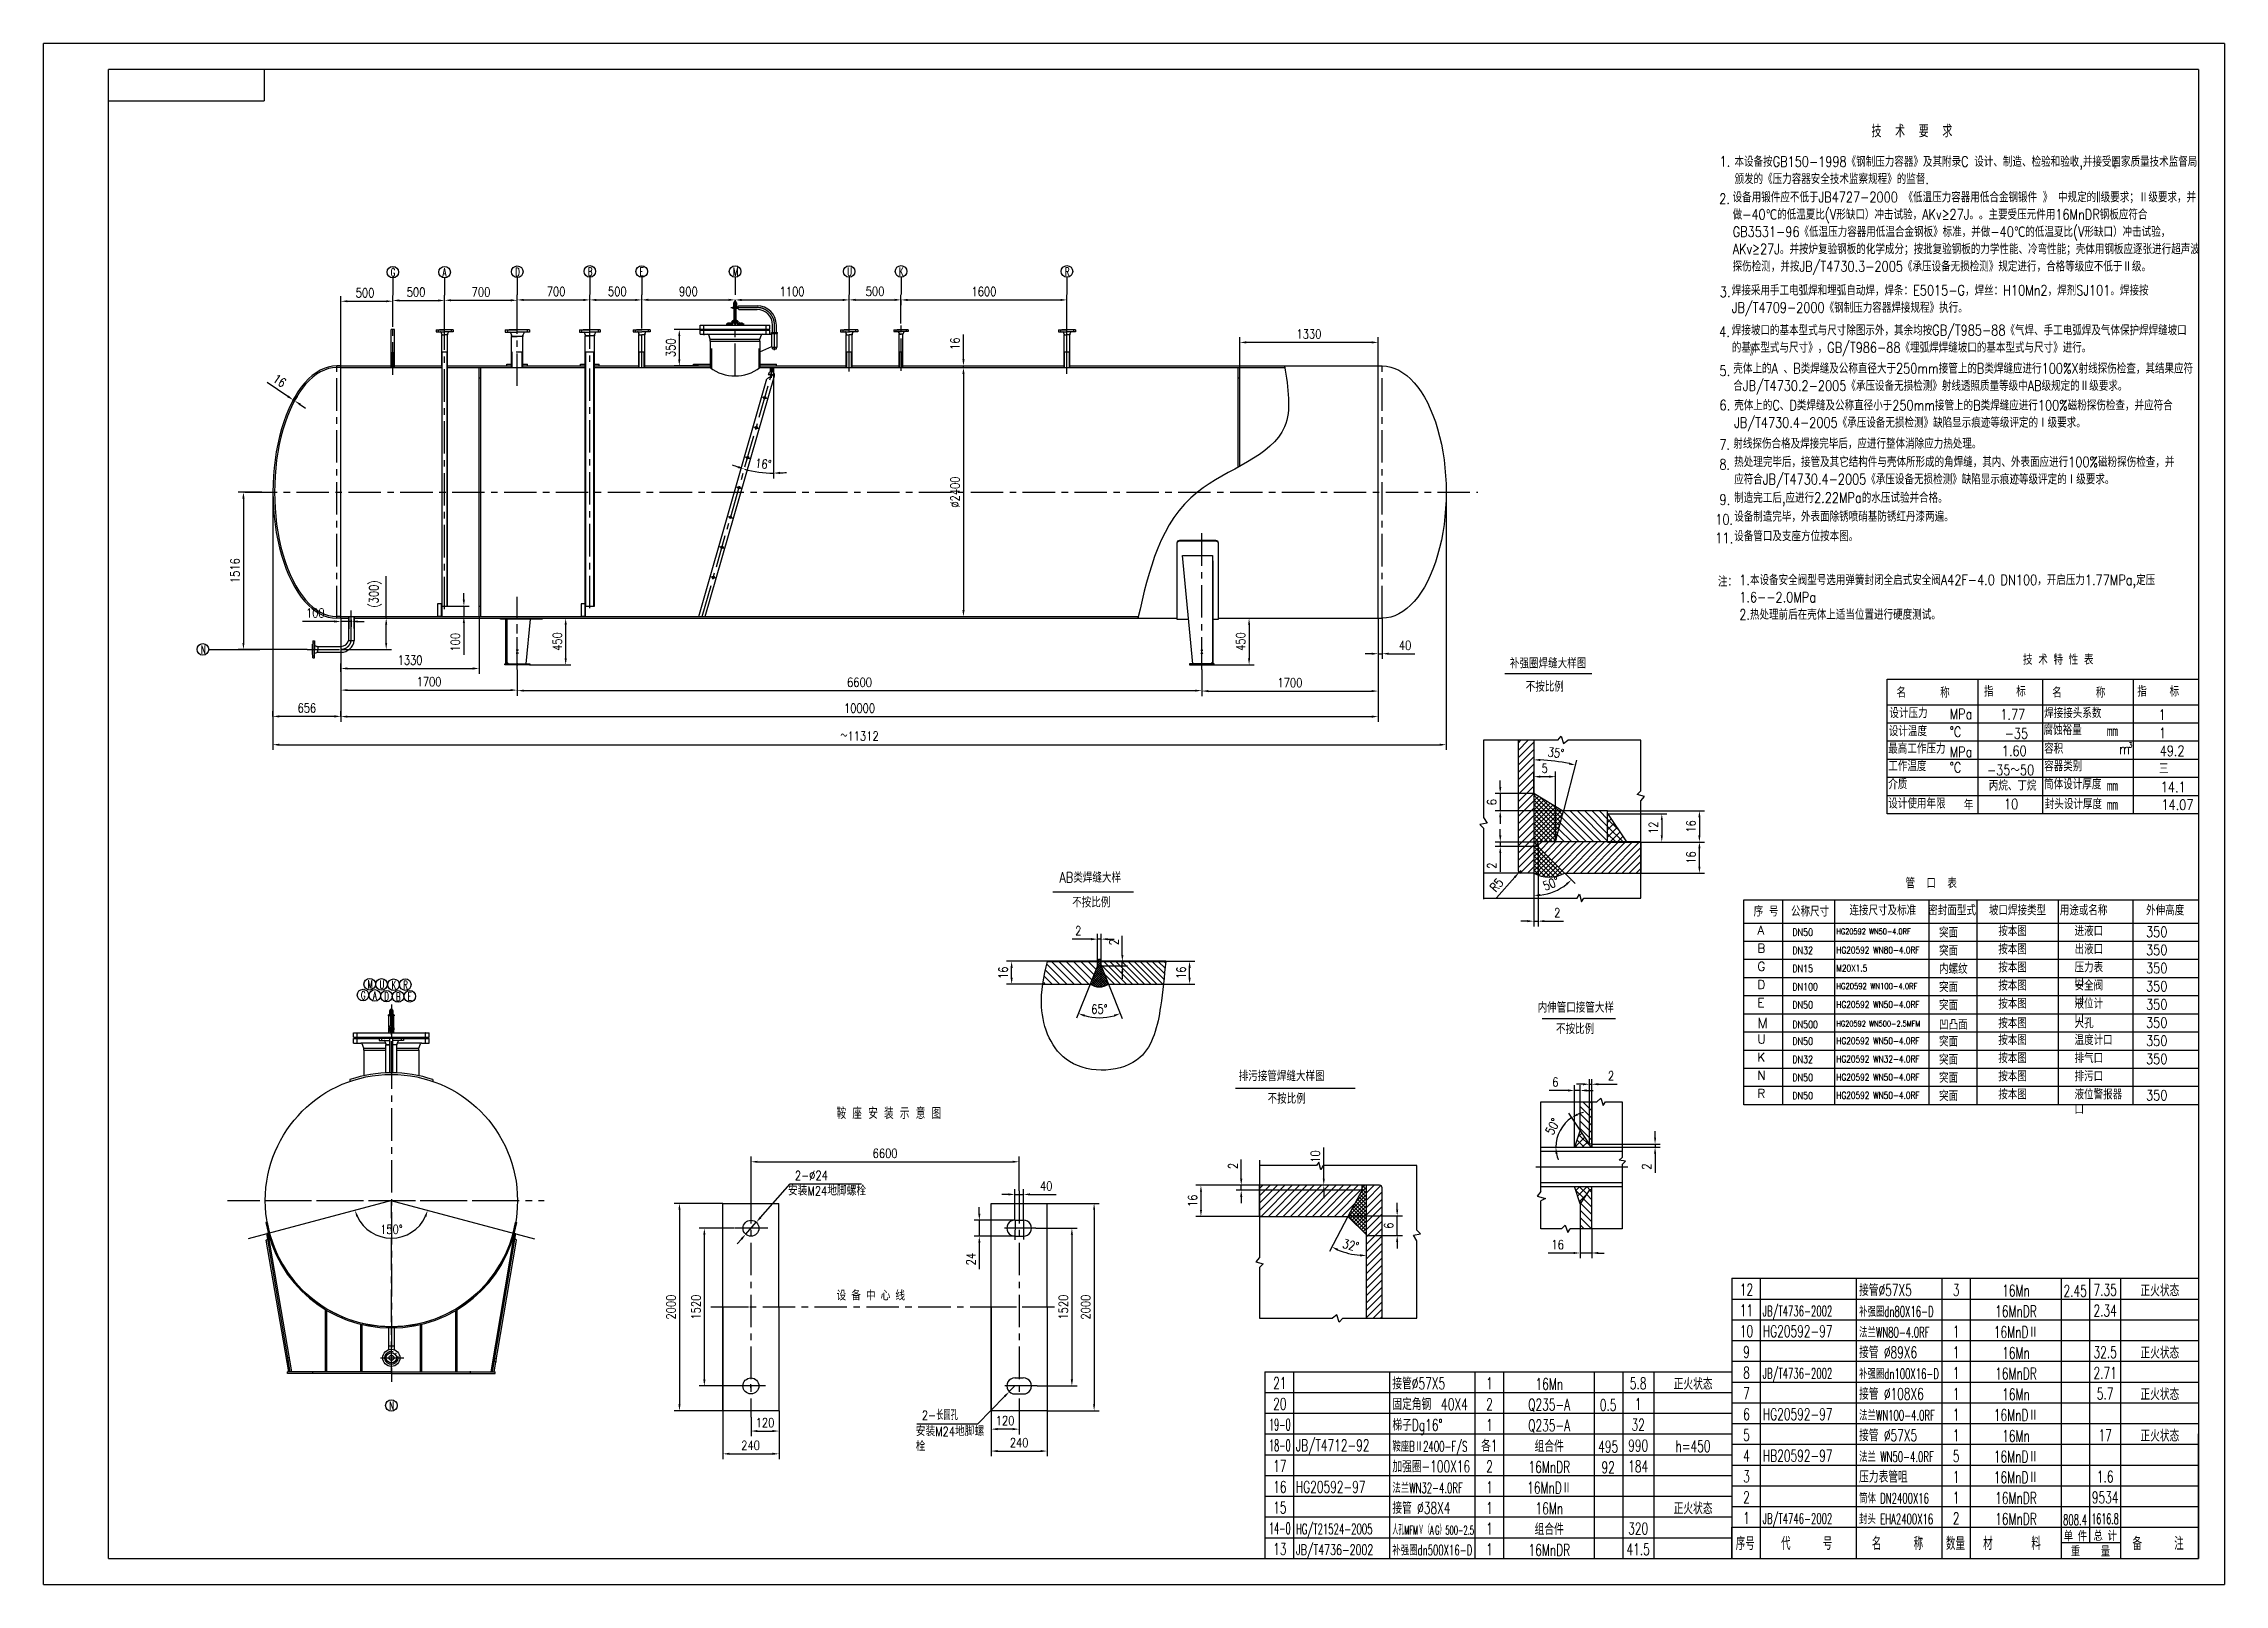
# Model space of a CAD drawing. Header units: millimetres. Extents: x -625 to 20400, y -250 to 14600.
import ezdxf
from ezdxf.enums import TextEntityAlignment as Align

# ---------------------------------------------------------------- set-up
doc = ezdxf.new("R2010")
doc.units = ezdxf.units.MM
doc.header["$LTSCALE"] = 250
doc.linetypes.add('CENTER', pattern=[2, 1.25, -0.25, 0.25, -0.25])
doc.linetypes.add('CENTERX2', pattern=[101.6, 63.5, -12.7, 12.7, -12.7])
for name, color, linetype in [('1轮廓实线层', 7, 'Continuous'), ('2细线层', 4, 'Continuous'), ('3中心线层', 1, 'CENTER'), ('5剖面线层', 2, 'Continuous'), ('6文字层', 3, 'Continuous'), ('7标注层', 4, 'Continuous'), ('CEN', 1, 'CENTER'), ('LAYER1', 7, 'Continuous'), ('LAYER2', 7, 'Continuous'), ('LAYER3', 1, 'CENTERX2'), ('LAYER5', 1, 'Continuous'), ('THK', 7, 'Continuous'), ('THN', 2, 'Continuous'), ('图框层', 7, 'Continuous')]:
    doc.layers.add(name, color=color, linetype=linetype)
doc.styles.add('PC_TEXTSTYLE', font='romans.shx', dxfattribs={"width": 0.8, "bigfont": 'hzfs.shx'})
doc.styles.add('PC_TEXTSTYLE1', font='romans.shx', dxfattribs={"bigfont": 'hzfs.shx'})
doc.styles.add('TH_GBDIM', font='romans.shx', dxfattribs={"width": 0.8, "bigfont": 'gbcbig.shx'})
doc.dimstyles.new('TH_GBDIM', dxfattribs={"dimscale": 25, "dimtxt": 3.5, "dimasz": 2.5, "dimexe": 2, "dimexo": 0, "dimgap": 1.5, "dimtad": 1, "dimdec": 0, "dimzin": 0, "dimdsep": 46, "dimtxsty": 'TH_GBDIM', "dimcen": 2.5, "dimclrd": 130, "dimclre": 130, "dimclrt": 3, "dimadec": 0, "dimazin": 0, "dimtfac": 0.714286, "dimtdec": 0, "dimtmove": 0, "dimatfit": 3, "dimfxl": 0, "dimtolj": 1, "dimtzin": 0, "dimlwd": -1, "dimlwe": -1, "dimarcsym": 0})
pattern_1 = [(135, (468.77, 1311.81), (-35.35534, -35.35534), [])]
pattern_2 = [(45, (468.77, 1311.81), (-35.35534, 35.35534), [])]
pattern_3 = [(135, (10223.51, 1885.563), (-35.35534, -35.35534), [])]

msp = doc.modelspace()

# ---------------------------------------------------------------- texts
at = {"layer": '1轮廓实线层', "attachment_point": 1}
for s, insert, char_height, width, style in [('{\\C3;A}', (15898.1, 6098.7), 85, 98.889, 'PC_TEXTSTYLE1'), ('{\\C3;B}', (15898.1, 5923.7), 85, 98.889, 'PC_TEXTSTYLE1'), ('{\\C3;DN50}', (16234.6, 6070), 70, 70, 'PC_TEXTSTYLE'), ('{\\C3;DN32}', (16234.6, 5895), 70, 70, 'PC_TEXTSTYLE'), ('{\\C3;突面}', (17649.4, 6070), 85, 332.569, 'PC_TEXTSTYLE'), ('{\\C3;突面}', (17649.4, 5895), 85, 332.569, 'PC_TEXTSTYLE'), ('{\\C3;按本图}', (18219.9, 6085), 85, 332.569, 'PC_TEXTSTYLE'), ('{\\C3;按本图}', (18219.9, 5910), 85, 332.569, 'PC_TEXTSTYLE'), ('{\\C3;进液口}', (18955.4, 6085), 85, 332.569, 'PC_TEXTSTYLE'), ('{\\C3;出液口}', (18955.4, 5910), 85, 332.569, 'PC_TEXTSTYLE'), ('{\\C3;G}', (15898.1, 5748.7), 85, 98.889, 'PC_TEXTSTYLE1'), ('{\\C3;DN15}', (16234.6, 5720), 70, 70, 'PC_TEXTSTYLE'), ('{\\C3;内螺纹}', (17649.4, 5720), 85, 332.569, 'PC_TEXTSTYLE'), ('{\\C3;按本图}', (18219.9, 5735), 85, 332.569, 'PC_TEXTSTYLE'), ('{\\C3;压力表口}', (18955.4, 5735), 85, 332.569, 'PC_TEXTSTYLE'), ('{\\C3;D}', (15898.1, 5573.7), 85, 98.889, 'PC_TEXTSTYLE1'), ('{\\C3;DN100}', (16234.6, 5545), 70, 70, 'PC_TEXTSTYLE'), ('{\\C3;突面}', (17649.4, 5545), 85, 332.569, 'PC_TEXTSTYLE'), ('{\\C3;按本图}', (18219.9, 5560), 85, 332.569, 'PC_TEXTSTYLE'), ('{\\C3;安全阀口}', (18955.4, 5560), 85, 332.569, 'PC_TEXTSTYLE'), ('{\\C3;E}', (15898.1, 5398.7), 85, 98.889, 'PC_TEXTSTYLE1'), ('{\\C3;DN50}', (16234.6, 5370), 70, 70, 'PC_TEXTSTYLE'), ('{\\C3;突面}', (17649.4, 5370), 85, 332.569, 'PC_TEXTSTYLE'), ('{\\C3;按本图}', (18219.9, 5385), 85, 332.569, 'PC_TEXTSTYLE'), ('{\\C3;液位计口}', (18955.4, 5385), 85, 332.569, 'PC_TEXTSTYLE'), ('{\\C3;U}', (15898.1, 5048.7), 85, 98.889, 'PC_TEXTSTYLE1'), ('{\\C3;M}', (15898.1, 5210.4), 100, 98.889, 'PC_TEXTSTYLE1'), ('{\\C3;DN500}', (16234.6, 5181.7), 70, 70, 'PC_TEXTSTYLE'), ('{\\C3;凹凸面}', (17649.4, 5181.7), 85, 332.569, 'PC_TEXTSTYLE'), ('{\\C3;按本图}', (18219.9, 5196.7), 85, 332.569, 'PC_TEXTSTYLE'), ('{\\C3;人孔}', (18955.4, 5196.7), 85, 332.569, 'PC_TEXTSTYLE'), ('{\\C3;K}', (15898.1, 4873.7), 85, 98.889, 'PC_TEXTSTYLE1'), ('{\\C3;DN50}', (16234.6, 5020), 70, 70, 'PC_TEXTSTYLE'), ('{\\C3;DN32}', (16234.6, 4845), 70, 70, 'PC_TEXTSTYLE'), ('{\\C3;突面}', (17649.4, 5020), 85, 332.569, 'PC_TEXTSTYLE'), ('{\\C3;突面}', (17649.4, 4845), 85, 332.569, 'PC_TEXTSTYLE'), ('{\\C3;按本图}', (18219.9, 5035), 85, 332.569, 'PC_TEXTSTYLE'), ('{\\C3;按本图}', (18219.9, 4860), 85, 332.569, 'PC_TEXTSTYLE'), ('{\\C3;温度计口}', (18955.4, 5035), 85, 390.077, 'PC_TEXTSTYLE'), ('{\\C3;排气口}', (18955.4, 4860), 85, 390.077, 'PC_TEXTSTYLE'), ('{\\C3;N}', (15898.1, 4698.7), 85, 98.889, 'PC_TEXTSTYLE1'), ('{\\C3;DN50}', (16234.6, 4670), 70, 70, 'PC_TEXTSTYLE'), ('{\\C3;突面}', (17649.4, 4670), 85, 332.569, 'PC_TEXTSTYLE'), ('{\\C3;按本图}', (18219.9, 4685), 85, 332.569, 'PC_TEXTSTYLE'), ('{\\C3;排污口}', (18955.4, 4685), 85, 390.077, 'PC_TEXTSTYLE'), ('{\\C3;R}', (15898.1, 4523.7), 85, 98.889, 'PC_TEXTSTYLE1'), ('{\\C3;DN50}', (16234.6, 4495), 70, 70, 'PC_TEXTSTYLE'), ('{\\C3;突面}', (17649.4, 4495), 85, 332.569, 'PC_TEXTSTYLE'), ('{\\C3;按本图}', (18219.9, 4510), 85, 332.569, 'PC_TEXTSTYLE'), ('{\\C3;液位警报器口}', (18955.4, 4510), 85, 485.881, 'PC_TEXTSTYLE')]:
    msp.add_mtext(s, dxfattribs=dict(at, insert=insert, char_height=char_height, width=width, style=style))
at = {"layer": '1轮廓实线层', "color": 3, "insert": (13972.4, 3025.1), "char_height": 87.5, "attachment_point": 5, "style": 'TH_GBDIM'}
msp.add_mtext('16', dxfattribs=at)
at = {"layer": '2细线层', "ltscale": 0.5, "style": 'PC_TEXTSTYLE', "width": 0.6}
for s, p in [('G', (2722.1, 12355.8)), ('A', (3222.1, 12355.8)), ('D', (3922.1, 12359.5)), ('B', (4622.1, 12363.3)), ('E', (5122.1, 12361.5)), ('M', (6022.4, 12361.5)), ('U', (7122.1, 12362)), ('K', (7622.1, 12362.7)), ('R', (9222.1, 12362.7)), ('N', (891.4, 8719.9)), ('G', (2435, 5388.6)), ('M', (2499.8, 5492.4)), ('U', (2614, 5490.9)), ('K', (2730.4, 5487.8)), ('R', (2842.9, 5488.3)), ('A', (2549.2, 5384.6)), ('D', (2661.2, 5377.5)), ('B', (2772.8, 5374.9)), ('E', (2885.8, 5376.3)), ('N', (2708.4, 1432.1))]:
    msp.add_text(s, height=80, dxfattribs=at).set_placement(p)
at = {"layer": '6文字层', "attachment_point": 1, "style": 'PC_TEXTSTYLE'}
for s, insert, char_height in [('技  术  要  求', (16997.7, 13816.8), 120), ('1.', (15532.5, 13515), 100), ('《', (19270.8, 13495.9), 100), ('2.', (15529.9, 13155.1), 100), ('3.', (15535.3, 12257.4), 100), ('4.', (15530, 11873), 100), ('》', (15822.9, 11691.9), 100), ('5.', (15532.5, 11496.7), 100), ('6.', (15532.5, 11166.4), 100), ('7.', (15530.5, 10785.1), 100), ('8.', (15530.9, 10594.6), 100), ('9.', (15532.4, 10254.7), 100), ('10.', (15491.4, 10064.1), 100), ('11.', (15492.4, 9885.3), 100), ('%%DC', (17751, 8018), 100), ('MPa', (17751, 8188.6), 100), ('1.77', (18240.4, 8185), 100), ('-35', (18281.2, 8001), 100), ('\\f仿宋_GB2312|b0|i0|c0|p49;mm', (19265.7, 8025.5), 100), ('1', (19765.5, 8182.1), 100), ('1', (19770.2, 8005.1), 100), ('MPa', (17751, 7823.8), 100), ('1.60', (18254.2, 7832.6), 100), ('m', (19386.2, 7853.2), 100), ('3', (19474.3, 7864.4), 50), ('49.2', (19775.8, 7833.5), 100), ('%%DC', (17751, 7673.5), 100), ('-35～50', (18110.5, 7649.2), 100), ('三', (19769.3, 7663.3), 100), ('\\f仿宋_GB2312|b0|i0|c0|p49;mm', (19265.7, 7498.6), 100), ('14.1', (19786.9, 7485.2), 100), ('10', (18275.9, 7320.9), 100), ('\\f仿宋_GB2312|b0|i0|c0|p49;mm', (19265.7, 7316.2), 100), ('14.07', (19793.2, 7314.5), 100)]:
    msp.add_mtext(s, dxfattribs=dict(at, insert=insert, char_height=char_height))
at = {"layer": '6文字层', "attachment_point": 1}
for s, insert, char_height, width, style in [('本设备按GB150-1998《钢制压力容器》及其附录C 设计、制造、检验和验收,并接受国家质量技术监督局颁发的《压力容器安全技术监察规程》的监督.', (15676.7, 13512.9), 100, 4473.327, 'PC_TEXTSTYLE'), ('设备用锻件应不低于JB4727-2000 《低温压力容器用低合金钢锻件 》 中规定的‖级要求；Ⅱ级要求，并做-40℃的低温夏比(V形缺口）冲击试验，AKv≥27J。。主要受压元件用16MnDR钢板应符合GB3531-96《低温压力容器用低温合金钢板》标准，并做-40℃的低温夏比(V形缺口）冲击试验，AKv≥27J。并按炉复验钢板的化学成分；按批复验钢板的力学性能、冷弯性能；壳体用钢板应逐张进行超声波探伤检测，并按JB/T4730.3-2005《承压设备无损检测》规定进行，合格等级应不低于Ⅱ级。', (15659.1, 13170.4), 100, 4490.943, 'PC_TEXTSTYLE'), ('焊接采用手工电弧焊和埋弧自动焊，焊条：E5015-G，焊丝：H10Mn2，焊剂SJ101。焊接按JB/T4709-2000《钢制压力容器焊接规程》执行。', (15650.9, 12272.7), 100, 4405.246, 'PC_TEXTSTYLE'), ('焊接坡口的基本型式与尺寸除图示外，其余均按GB/T985-88《气焊、手工电弧焊及气体保护焊焊缝坡口的基本型式与尺寸》，GB/T986-88《埋弧焊焊缝坡口的基本型式与尺寸》进行。', (15650.9, 11888.2), 100, 4431.065, 'PC_TEXTSTYLE'), ('壳体上的A 、B类焊缝及公称直径大于250mm接管上的B类焊缝应进行100%X射线探伤检查，其结果应符合JB/T4730.2-2005《承压设备无损检测》射线透照质量等级中AB级规定的Ⅱ级要求。', (15665.9, 11519.7), 100, 4425.063, 'PC_TEXTSTYLE'), ('壳体上的C、D类焊缝及公称直径小于250mm接管上的B类焊缝应进行100%磁粉探伤检查，并应符合JB/T4730.4-2005《承压设备无损检测》缺陷显示痕迹等级评定的Ⅰ级要求。', (15674.1, 11164.7), 100, 4475.363, 'PC_TEXTSTYLE'), ('射线探伤合格及焊接完毕后，应进行整体消除应力热处理。', (15665.9, 10796.3), 100, 4177.609, 'PC_TEXTSTYLE'), ('热处理完毕后，接管及其它结构件与壳体所形成的角焊缝，其内、外表面应进行100%磁粉探伤检查，并应符合JB/T4730.4-2005《承压设备无损检测》缺陷显示痕迹等级评定的Ⅰ级要求。', (15674.1, 10618.7), 100, 4316.332, 'PC_TEXTSTYLE'), ('制造完工后,应进行2.22MPa的水压试验并合格。', (15674.1, 10273.6), 100, 4340.064, 'PC_TEXTSTYLE'), ('设备制造完毕，外表面除锈喷硝基防锈红丹漆两遍。', (15674.1, 10092.7), 100, 4144.844, 'PC_TEXTSTYLE'), ('设备管口及支座方位按本图。', (15674.1, 9904.2), 100, 2408.269, 'PC_TEXTSTYLE'), ('1.本设备安全阀型号选用弹簧封闭全启式安全阀A42F-4.0 DN100，开启压力1.77MPa,定压1.6--2.0MPa\\P2.热处理前后在壳体上适当位置进行硬度测试。', (15723.2, 9481.2), 100, 4130.229, 'PC_TEXTSTYLE'), ('补强圈焊缝大样图', (13511.6, 8678.4), 100, 1609.496, 'PC_TEXTSTYLE'), ('技 术 特 性 表', (18458.4, 8713.8), 100, 4136.652, 'PC_TEXTSTYLE'), ('不按比例', (13663.9, 8453.6), 100, 1609.496, 'PC_TEXTSTYLE'), ('指    标', (18081.9, 8407.2), 100, 4136.652, 'PC_TEXTSTYLE'), ('指    标', (19560.3, 8407.2), 100, 4136.652, 'PC_TEXTSTYLE'), ('设计压力', (17170.6, 8199.2), 100, 4136.652, 'PC_TEXTSTYLE'), ('名      称', (17238.6, 8395.9), 100, 4136.652, 'PC_TEXTSTYLE'), ('焊接接头系数', (18662.3, 8198.7), 100, 4136.652, 'PC_TEXTSTYLE'), ('名      称', (18739.4, 8395.9), 100, 4136.652, 'PC_TEXTSTYLE'), ('设计温度', (17165, 8025), 100, 4136.652, 'PC_TEXTSTYLE'), ('腐蚀裕量', (18656.7, 8035.7), 100, 4136.652, 'PC_TEXTSTYLE'), ('最高工作压力', (17159.4, 7856.4), 100, 4136.652, 'PC_TEXTSTYLE'), ('容积', (18662.3, 7855.8), 100, 4136.652, 'PC_TEXTSTYLE'), ('工作温度', (17159.4, 7687.7), 100, 4136.652, 'PC_TEXTSTYLE'), ('容器类别', (18662.3, 7687.2), 100, 4136.652, 'PC_TEXTSTYLE'), ('介质', (17159.4, 7513.5), 100, 4136.652, 'PC_TEXTSTYLE'), ('丙烷、丁烷', (18128.7, 7500.6), 100, 4136.652, 'PC_TEXTSTYLE'), ('筒体设计厚度', (18662.3, 7513), 100, 4136.652, 'PC_TEXTSTYLE'), ('设计使用年限', (17159.4, 7327.5), 100, 4136.652, 'PC_TEXTSTYLE'), ('年', (17887.8, 7313.4), 100, 4136.652, 'PC_TEXTSTYLE'), ('封头设计厚度', (18667.9, 7321.9), 100, 4136.652, 'PC_TEXTSTYLE'), ('AB类焊缝大样', (9168.6, 6613.6), 100, 1609.496, 'PC_TEXTSTYLE'), ('不按比例', (9291.8, 6374.5), 100, 1609.496, 'PC_TEXTSTYLE'), ('HG20592 WN50-4.0RF', (16658.7, 6070.7), 55, 1175.049, 'TH_GBDIM'), ('HG20592 WN80-4.0RF', (16658.7, 5895.7), 65, 1175.049, 'TH_GBDIM'), ('M20X1.5', (16658.7, 5720.7), 65, 1175.049, 'TH_GBDIM'), ('HG20592 WN100-4.0RF', (16658.7, 5545.7), 60, 1175.049, 'TH_GBDIM'), ('内伸管口接管大样', (13778.9, 5361), 100, 1609.496, 'PC_TEXTSTYLE'), ('HG20592 WN50-4.0RF', (16658.7, 5370.7), 65, 1175.049, 'TH_GBDIM'), ('不按比例', (13955.9, 5153.9), 100, 1609.496, 'PC_TEXTSTYLE'), ('HG20592 WN500-2.5MFM', (16658.7, 5182.4), 55, 1175.049, 'TH_GBDIM'), ('HG20592 WN50-4.0RF', (16658.7, 5020.7), 65, 1175.049, 'TH_GBDIM'), ('HG20592 WN32-4.0RF', (16658.7, 4845.7), 65, 1175.049, 'TH_GBDIM'), ('排污接管焊缝大样图', (10897, 4700), 100, 1609.496, 'PC_TEXTSTYLE'), ('HG20592 WN50-4.0RF', (16658.7, 4670.7), 65, 1175.049, 'TH_GBDIM'), ('不按比例', (11175.5, 4482.5), 100, 1609.496, 'PC_TEXTSTYLE'), ('HG20592 WN50-4.0RF', (16658.7, 4495.7), 65, 1175.049, 'TH_GBDIM')]:
    msp.add_mtext(s, dxfattribs=dict(at, insert=insert, char_height=char_height, width=width, style=style))
at = {"layer": '6文字层', "color": 3, "char_height": 100, "width": 4136.652, "attachment_point": 1, "style": 'PC_TEXTSTYLE'}
for s, insert in [('管  口  表', (17325.6, 6559.4)), ('连接尺寸及标准', (16784.9, 6298.1)), ('密封面型式', (17544.8, 6298.1)), ('坡口焊接类型', (18129.8, 6298.1)), ('{\\C3;用途或名称}', (18812.7, 6298.1)), ('外伸高度', (19645.1, 6298.1)), ('序 号', (15861.8, 6286.9)), ('公称尺寸', (16222, 6286.9)), ('350', (19645.1, 6089.5)), ('350', (19645.1, 5914.5)), ('350', (19645.1, 5739.5)), ('350', (19645.1, 5564.5)), ('350', (19645.1, 5389.5)), ('350', (19645.1, 5214.5)), ('350', (19645.1, 5039.5)), ('350', (19645.1, 4864.5)), ('350', (19645.1, 4514.5))]:
    msp.add_mtext(s, dxfattribs=dict(at, insert=insert))
at = {"layer": '7标注层', "color": 3, "insert": (8016, 1378.9), "char_height": 87.5, "attachment_point": 5, "style": 'TH_GBDIM'}
msp.add_mtext('\\A1;2-长圆孔{}{}', dxfattribs=at)
at = {"layer": 'THK', "attachment_point": 1, "style": 'PC_TEXTSTYLE'}
for s, insert, char_height, width in [('{\\C3;注：}', (15517.3, 9465.8), 100, 179.068), ('{\\C3;鞍 座 安 装 示 意 图}', (7019.5, 4345.6), 110, 1340.182), ('{\\C3;安装M24地脚螺栓}', (6551.1, 3585.5), 87, 953.836), ('{\\C3;设 备 中 心 线}', (7019.5, 2574.3), 87, 953.836), ('{\\C3;安装M24地脚螺栓}', (7783, 1267), 87, 694.887)]:
    msp.add_mtext(s, dxfattribs=dict(at, insert=insert, char_height=char_height, width=width))

# ---------------------------------------------------------------- blocks, each defined once
blk = doc.blocks.new('*D9')
at = {"layer": 'Defpoints', "color": 0}
for p in [(2741, 12117), (2741, 11870), (2241, 11494)]:
    blk.add_point(p, dxfattribs=at)
at = {"layer": 'THK', "color": 130}
for p, q in [((2241, 11494), (2241, 12167)), ((2304, 12117), (2679, 12117)), ((2741, 11870), (2741, 12167))]:
    blk.add_line(p, q, dxfattribs=at)
for points in [[(2304, 12127), (2304, 12107), (2241, 12117)], [(2679, 12127), (2679, 12107), (2741, 12117)]]:
    blk.add_solid(points, dxfattribs=at)
at = {"layer": 'THK', "color": 3, "insert": (2474, 12198), "char_height": 87.5, "attachment_point": 5, "style": 'TH_GBDIM'}
blk.add_mtext('\\A1;500', dxfattribs=at)
blk = doc.blocks.new('*D10')
at = {"layer": 'Defpoints', "color": 0}
for p in [(2741, 12061), (3241, 12124), (3241, 11866)]:
    blk.add_point(p, dxfattribs=at)
at = {"layer": 'THK', "color": 130}
for p, q in [((2741, 12061), (2741, 12174)), ((2804, 12124), (3179, 12124)), ((3241, 11866), (3241, 12174))]:
    blk.add_line(p, q, dxfattribs=at)
for points in [[(2804, 12135), (2804, 12114), (2741, 12124)], [(3179, 12135), (3179, 12114), (3241, 12124)]]:
    blk.add_solid(points, dxfattribs=at)
at = {"layer": 'THK', "color": 3, "insert": (2966, 12205), "char_height": 87.5, "attachment_point": 5, "style": 'TH_GBDIM'}
blk.add_mtext('\\A1;500', dxfattribs=at)
blk = doc.blocks.new('*D11')
at = {"layer": 'Defpoints', "color": 0}
for p in [(3241, 12062), (3941, 12126), (3941, 11872)]:
    blk.add_point(p, dxfattribs=at)
at = {"layer": 'THK', "color": 130}
for p, q in [((3241, 12062), (3241, 12176)), ((3304, 12126), (3879, 12126)), ((3941, 11872), (3941, 12176))]:
    blk.add_line(p, q, dxfattribs=at)
for points in [[(3304, 12137), (3304, 12116), (3241, 12126)], [(3879, 12137), (3879, 12116), (3941, 12126)]]:
    blk.add_solid(points, dxfattribs=at)
at = {"layer": 'THK', "color": 3, "insert": (3592, 12207), "char_height": 87.5, "attachment_point": 5, "style": 'TH_GBDIM'}
blk.add_mtext('\\A1;700', dxfattribs=at)
blk = doc.blocks.new('*D12')
at = {"layer": 'Defpoints', "color": 0}
for p in [(3941, 12061), (4641, 12130), (4641, 11869)]:
    blk.add_point(p, dxfattribs=at)
at = {"layer": 'THK', "color": 130}
for p, q in [((3941, 12061), (3941, 12180)), ((4004, 12130), (4579, 12130)), ((4641, 11869), (4641, 12180))]:
    blk.add_line(p, q, dxfattribs=at)
for points in [[(4004, 12140), (4004, 12119), (3941, 12130)], [(4579, 12140), (4579, 12119), (4641, 12130)]]:
    blk.add_solid(points, dxfattribs=at)
at = {"layer": 'THK', "color": 3, "insert": (4316, 12211), "char_height": 87.5, "attachment_point": 5, "style": 'TH_GBDIM'}
blk.add_mtext('\\A1;700', dxfattribs=at)
blk = doc.blocks.new('*D13')
at = {"layer": 'Defpoints', "color": 0}
for p in [(4641, 12060), (5141, 12130), (5141, 11868)]:
    blk.add_point(p, dxfattribs=at)
at = {"layer": 'THK', "color": 130}
for p, q in [((4641, 12060), (4641, 12180)), ((4704, 12130), (5079, 12130)), ((5141, 11868), (5141, 12180))]:
    blk.add_line(p, q, dxfattribs=at)
for points in [[(4704, 12140), (4704, 12119), (4641, 12130)], [(5079, 12140), (5079, 12119), (5141, 12130)]]:
    blk.add_solid(points, dxfattribs=at)
at = {"layer": 'THK', "color": 3, "insert": (4906, 12211), "char_height": 87.5, "attachment_point": 5, "style": 'TH_GBDIM'}
blk.add_mtext('\\A1;500', dxfattribs=at)
blk = doc.blocks.new('*D14')
at = {"layer": 'Defpoints', "color": 0}
for p in [(5141, 12061), (6041, 12131), (6041, 12130)]:
    blk.add_point(p, dxfattribs=at)
at = {"layer": 'THK', "color": 130}
for p, q in [((5141, 12061), (5141, 12180)), ((5204, 12130), (5979, 12130)), ((6041, 12131), (6041, 12080))]:
    blk.add_line(p, q, dxfattribs=at)
for points in [[(5204, 12141), (5204, 12120), (5141, 12130)], [(5979, 12141), (5979, 12120), (6041, 12130)]]:
    blk.add_solid(points, dxfattribs=at)
at = {"layer": 'THK', "color": 3, "insert": (5591, 12211), "char_height": 87.5, "attachment_point": 5, "style": 'TH_GBDIM'}
blk.add_mtext('\\A1;900', dxfattribs=at)
blk = doc.blocks.new('*D15')
at = {"layer": 'Defpoints', "color": 0}
for p in [(6041, 12130), (7141, 12130), (7141, 11902)]:
    blk.add_point(p, dxfattribs=at)
at = {"layer": 'THK', "color": 130}
for p, q in [((6041, 12130), (6041, 12080)), ((6104, 12130), (7079, 12130)), ((7141, 11902), (7141, 12180))]:
    blk.add_line(p, q, dxfattribs=at)
for points in [[(6104, 12140), (6104, 12119), (6041, 12130)], [(7079, 12140), (7079, 12119), (7141, 12130)]]:
    blk.add_solid(points, dxfattribs=at)
at = {"layer": 'THK', "color": 3, "insert": (6591, 12211), "char_height": 87.5, "attachment_point": 5, "style": 'TH_GBDIM'}
blk.add_mtext('\\A1;1100', dxfattribs=at)
blk = doc.blocks.new('*D16')
at = {"layer": 'Defpoints', "color": 0}
for p in [(7141, 12130), (7641, 12130), (7641, 11902)]:
    blk.add_point(p, dxfattribs=at)
at = {"layer": 'THK', "color": 130}
for p, q in [((7141, 12130), (7141, 12180)), ((7204, 12130), (7579, 12130)), ((7641, 11902), (7641, 12180))]:
    blk.add_line(p, q, dxfattribs=at)
for points in [[(7204, 12141), (7204, 12120), (7141, 12130)], [(7579, 12141), (7579, 12120), (7641, 12130)]]:
    blk.add_solid(points, dxfattribs=at)
at = {"layer": 'THK', "color": 3, "insert": (7391, 12212), "char_height": 87.5, "attachment_point": 5, "style": 'TH_GBDIM'}
blk.add_mtext('\\A1;500', dxfattribs=at)
blk = doc.blocks.new('*D17')
at = {"layer": 'Defpoints', "color": 0}
for p in [(7641, 12130), (9241, 12130), (9241, 11902)]:
    blk.add_point(p, dxfattribs=at)
at = {"layer": 'THK', "color": 130}
for p, q in [((7641, 12130), (7641, 12080)), ((7704, 12130), (9179, 12130)), ((9241, 11902), (9241, 12180))]:
    blk.add_line(p, q, dxfattribs=at)
for points in [[(7704, 12140), (7704, 12119), (7641, 12130)], [(9179, 12140), (9179, 12119), (9241, 12130)]]:
    blk.add_solid(points, dxfattribs=at)
at = {"layer": 'THK', "color": 3, "insert": (8441, 12211), "char_height": 87.5, "attachment_point": 5, "style": 'TH_GBDIM'}
blk.add_mtext('\\A1;1600', dxfattribs=at)
blk = doc.blocks.new('*D18')
at = {"layer": 'Defpoints', "color": 0}
for p in [(6411, 11475), (6411, 11475), (6411, 10708), (6223, 10478), (5723, 9078)]:
    blk.add_point(p, dxfattribs=at)
at = {"layer": 'THK', "color": 130}
blk.add_line((6411, 10708), (6411, 10410), dxfattribs=at)
for start, end in [(246.9399, 250.4699), (254, 270), (273.5301, 277.0601)]:
    blk.add_arc((6411, 11475), 1015, start, end, dxfattribs=at)
for points in [[(6075, 10529), (6068, 10509), (6131, 10500)], [(6474, 10452), (6473, 10473), (6411, 10460)]]:
    blk.add_solid(points, dxfattribs=at)
at = {"layer": 'THK', "color": 3, "insert": (6314, 10549), "char_height": 87.5, "attachment_point": 5, "rotation": 354.0383, "style": 'TH_GBDIM'}
blk.add_mtext('\\A1;16°', dxfattribs=at)
blk = doc.blocks.new('*D21')
at = {"layer": 'Defpoints', "color": 0}
for p in [(4230, 9062), (4061, 8612), (4408, 8612)]:
    blk.add_point(p, dxfattribs=at)
at = {"layer": 'THK', "color": 130}
for p, q in [((4230, 9062), (4458, 9062)), ((4408, 8999), (4408, 8674)), ((4061, 8612), (4458, 8612))]:
    blk.add_line(p, q, dxfattribs=at)
for points in [[(4398, 8999), (4419, 8999), (4408, 9062)], [(4398, 8674), (4419, 8674), (4408, 8612)]]:
    blk.add_solid(points, dxfattribs=at)
at = {"layer": 'THK', "color": 3, "insert": (4327, 8837), "char_height": 87.5, "attachment_point": 5, "rotation": 90, "style": 'TH_GBDIM'}
blk.add_mtext('\\A1;450', dxfattribs=at)
blk = doc.blocks.new('*D22')
at = {"layer": 'Defpoints', "color": 0}
for p in [(10796, 9062), (10661, 8612), (10997, 8612)]:
    blk.add_point(p, dxfattribs=at)
at = {"layer": 'THK', "color": 130}
for p, q in [((10796, 9062), (11047, 9062)), ((10997, 8999), (10997, 8674)), ((10661, 8612), (11047, 8612))]:
    blk.add_line(p, q, dxfattribs=at)
for points in [[(10987, 8999), (11007, 8999), (10997, 9062)], [(10987, 8674), (11007, 8674), (10997, 8612)]]:
    blk.add_solid(points, dxfattribs=at)
at = {"layer": 'THK', "color": 3, "insert": (10916, 8837), "char_height": 87.5, "attachment_point": 5, "rotation": 90, "style": 'TH_GBDIM'}
blk.add_mtext('\\A1;450', dxfattribs=at)
blk = doc.blocks.new('*D24')
at = {"layer": 'Defpoints', "color": 0}
for p in [(2723, 3451), (2733, 3451), (1348, 3080), (2574, 3121), (4107, 3080)]:
    blk.add_point(p, dxfattribs=at)
at = {"layer": 'THK', "color": 130}
blk.add_arc((2728, 3450), 363, 204.8859, 335.1141, dxfattribs=at)
for points in [[(2389, 3293), (2408, 3300), (2377, 3356)], [(3047, 3300), (3066, 3293), (3078, 3356)]]:
    blk.add_solid(points, dxfattribs=at)
at = {"layer": 'THK', "color": 3, "insert": (2728, 3171), "char_height": 87.5, "attachment_point": 5, "style": 'TH_GBDIM'}
blk.add_mtext('\\A1;150°', dxfattribs=at)
blk = doc.blocks.new('*D27')
at = {"layer": 'Defpoints', "color": 0}
for p in [(1478, 10278), (1302, 8762), (1915, 8762)]:
    blk.add_point(p, dxfattribs=at)
at = {"layer": 'THK', "color": 130}
for p, q in [((1478, 10278), (1252, 10278)), ((1302, 10215), (1302, 8824)), ((1915, 8762), (1252, 8762))]:
    blk.add_line(p, q, dxfattribs=at)
for points in [[(1291, 10215), (1312, 10215), (1302, 10278)], [(1291, 8824), (1312, 8824), (1302, 8762)]]:
    blk.add_solid(points, dxfattribs=at)
at = {"layer": 'THK', "color": 3, "insert": (1221, 9520), "char_height": 87.5, "attachment_point": 5, "rotation": 90, "style": 'TH_GBDIM'}
blk.add_mtext('\\A1;1516', dxfattribs=at)
blk = doc.blocks.new('*D28')
at = {"layer": 'Defpoints', "color": 0}
for p in [(3270, 9178), (3270, 9078), (3427, 9078)]:
    blk.add_point(p, dxfattribs=at)
at = {"layer": 'THK', "color": 130}
for p, q in [((3427, 9240), (3427, 9303)), ((3270, 9178), (3477, 9178)), ((3270, 9078), (3477, 9078)), ((3427, 9178), (3427, 9078)), ((3427, 9015), (3427, 8708))]:
    blk.add_line(p, q, dxfattribs=at)
for points in [[(3416, 9240), (3437, 9240), (3427, 9178)], [(3416, 9015), (3437, 9015), (3427, 9078)]]:
    blk.add_solid(points, dxfattribs=at)
at = {"layer": 'THK', "color": 3, "insert": (3345, 8830), "char_height": 87.5, "attachment_point": 5, "rotation": 90, "style": 'TH_GBDIM'}
blk.add_mtext('\\A1;100', dxfattribs=at)
blk = doc.blocks.new('*D30')
at = {"layer": 'Defpoints', "color": 0}
for p in [(5925, 1422), (6465, 1422), (6465, 1008)]:
    blk.add_point(p, dxfattribs=at)
at = {"layer": 'THK', "color": 130}
for p, q in [((5925, 1422), (5925, 958)), ((6465, 1422), (6465, 958)), ((5987, 1008), (6402, 1008))]:
    blk.add_line(p, q, dxfattribs=at)
for points in [[(5987, 1019), (5987, 998), (5925, 1008)], [(6402, 1019), (6402, 998), (6465, 1008)]]:
    blk.add_solid(points, dxfattribs=at)
at = {"layer": 'THK', "color": 3, "insert": (6191, 1090), "char_height": 87.5, "attachment_point": 5, "style": 'TH_GBDIM'}
blk.add_mtext('\\A1;240', dxfattribs=at)
blk = doc.blocks.new('*D31')
at = {"layer": 'Defpoints', "color": 0}
for p in [(6195, 1361), (6465, 1361), (6465, 1228)]:
    blk.add_point(p, dxfattribs=at)
at = {"layer": 'THK', "color": 130}
for p, q in [((6195, 1361), (6195, 1178)), ((6465, 1361), (6465, 1178)), ((6257, 1228), (6402, 1228))]:
    blk.add_line(p, q, dxfattribs=at)
for points in [[(6257, 1238), (6257, 1217), (6195, 1228)], [(6402, 1238), (6402, 1217), (6465, 1228)]]:
    blk.add_solid(points, dxfattribs=at)
at = {"layer": 'THK', "color": 3, "insert": (6330, 1309), "char_height": 87.5, "attachment_point": 5, "style": 'TH_GBDIM'}
blk.add_mtext('\\A1;120', dxfattribs=at)
blk = doc.blocks.new('*D32')
at = {"layer": 'Defpoints', "color": 0}
for p in [(6035, 3182), (5745, 1662), (6062, 1662)]:
    blk.add_point(p, dxfattribs=at)
at = {"layer": 'THK', "color": 130}
for p, q in [((6035, 3182), (5695, 3182)), ((5745, 3120), (5745, 1725)), ((6062, 1662), (5695, 1662))]:
    blk.add_line(p, q, dxfattribs=at)
for points in [[(5735, 3120), (5756, 3120), (5745, 3182)], [(5735, 1725), (5756, 1725), (5745, 1662)]]:
    blk.add_solid(points, dxfattribs=at)
at = {"layer": 'THK', "color": 3, "insert": (5664, 2422), "char_height": 87.5, "attachment_point": 5, "rotation": 90, "style": 'TH_GBDIM'}
blk.add_mtext('\\A1;1520', dxfattribs=at)
blk = doc.blocks.new('*D33')
at = {"layer": 'Defpoints', "color": 0}
for p in [(5925, 3422), (5505, 1422), (5925, 1422)]:
    blk.add_point(p, dxfattribs=at)
at = {"layer": 'THK', "color": 130}
for p, q in [((5925, 3422), (5455, 3422)), ((5505, 3360), (5505, 1485)), ((5925, 1422), (5455, 1422))]:
    blk.add_line(p, q, dxfattribs=at)
for points in [[(5495, 3360), (5516, 3360), (5505, 3422)], [(5495, 1485), (5516, 1485), (5505, 1422)]]:
    blk.add_solid(points, dxfattribs=at)
at = {"layer": 'THK', "color": 3, "insert": (5424, 2422), "char_height": 87.5, "attachment_point": 5, "rotation": 90, "style": 'TH_GBDIM'}
blk.add_mtext('\\A1;2000', dxfattribs=at)
blk = doc.blocks.new('*D34')
at = {"layer": 'Defpoints', "color": 0}
for p in [(8942, 3182), (8954, 1662), (9289, 1662)]:
    blk.add_point(p, dxfattribs=at)
at = {"layer": 'THK', "color": 130}
for p, q in [((8942, 3182), (9339, 3182)), ((9289, 3120), (9289, 1725)), ((8954, 1662), (9339, 1662))]:
    blk.add_line(p, q, dxfattribs=at)
for points in [[(9278, 3120), (9299, 3120), (9289, 3182)], [(9278, 1725), (9299, 1725), (9289, 1662)]]:
    blk.add_solid(points, dxfattribs=at)
at = {"layer": 'THK', "color": 3, "insert": (9207, 2422), "char_height": 87.5, "attachment_point": 5, "rotation": 90, "style": 'TH_GBDIM'}
blk.add_mtext('\\A1;1520', dxfattribs=at)
blk = doc.blocks.new('*D35')
at = {"layer": 'Defpoints', "color": 0}
for p in [(9050, 3422), (9050, 1422), (9503, 1422)]:
    blk.add_point(p, dxfattribs=at)
at = {"layer": 'THK', "color": 130}
for p, q in [((9050, 3422), (9553, 3422)), ((9503, 3360), (9503, 1485)), ((9050, 1422), (9553, 1422))]:
    blk.add_line(p, q, dxfattribs=at)
for points in [[(9493, 3360), (9513, 3360), (9503, 3422)], [(9493, 1485), (9513, 1485), (9503, 1422)]]:
    blk.add_solid(points, dxfattribs=at)
at = {"layer": 'THK', "color": 3, "insert": (9422, 2422), "char_height": 87.5, "attachment_point": 5, "rotation": 90, "style": 'TH_GBDIM'}
blk.add_mtext('\\A1;2000', dxfattribs=at)
blk = doc.blocks.new('*D36')
at = {"layer": 'Defpoints', "color": 0}
for p in [(8510, 1422), (9050, 1422), (9050, 1035)]:
    blk.add_point(p, dxfattribs=at)
at = {"layer": 'THK', "color": 130}
for p, q in [((8510, 1422), (8510, 985)), ((9050, 1422), (9050, 985)), ((8573, 1035), (8988, 1035))]:
    blk.add_line(p, q, dxfattribs=at)
for points in [[(8573, 1045), (8573, 1024), (8510, 1035)], [(8988, 1045), (8988, 1024), (9050, 1035)]]:
    blk.add_solid(points, dxfattribs=at)
at = {"layer": 'THK', "color": 3, "insert": (8780, 1116), "char_height": 87.5, "attachment_point": 5, "style": 'TH_GBDIM'}
blk.add_mtext('\\A1;240', dxfattribs=at)
blk = doc.blocks.new('*D37')
at = {"layer": 'Defpoints', "color": 0}
for p in [(8510, 1422), (8780, 1422), (8510, 1246)]:
    blk.add_point(p, dxfattribs=at)
at = {"layer": 'THK', "color": 130}
for p, q in [((8510, 1422), (8510, 1196)), ((8780, 1422), (8780, 1196)), ((8718, 1246), (8573, 1246))]:
    blk.add_line(p, q, dxfattribs=at)
for points in [[(8573, 1257), (8573, 1236), (8510, 1246)], [(8718, 1257), (8718, 1236), (8780, 1246)]]:
    blk.add_solid(points, dxfattribs=at)
at = {"layer": 'THK', "color": 3, "insert": (8645, 1328), "char_height": 87.5, "attachment_point": 5, "style": 'TH_GBDIM'}
blk.add_mtext('\\A1;120', dxfattribs=at)
blk = doc.blocks.new('*D38')
at = {"layer": 'Defpoints', "color": 0}
for p in [(8822, 3508), (8739, 3259), (8822, 3259)]:
    blk.add_point(p, dxfattribs=at)
at = {"layer": 'THK', "color": 130}
for p, q in [((8676, 3508), (8614, 3508)), ((8739, 3259), (8739, 3558)), ((8739, 3508), (8822, 3508)), ((8822, 3259), (8822, 3558)), ((8885, 3508), (9136, 3508))]:
    blk.add_line(p, q, dxfattribs=at)
for points in [[(8676, 3519), (8676, 3498), (8739, 3508)], [(8885, 3519), (8885, 3498), (8822, 3508)]]:
    blk.add_solid(points, dxfattribs=at)
at = {"layer": 'THK', "color": 3, "insert": (9041, 3590), "char_height": 87.5, "attachment_point": 5, "style": 'TH_GBDIM'}
blk.add_mtext('\\A1;40', dxfattribs=at)
blk = doc.blocks.new('*D39')
at = {"layer": 'Defpoints', "color": 0}
for p in [(8739, 3259), (8396, 3106), (8740, 3106)]:
    blk.add_point(p, dxfattribs=at)
at = {"layer": 'THK', "color": 130}
for p, q in [((8396, 3322), (8396, 3384)), ((8739, 3259), (8346, 3259)), ((8396, 3259), (8396, 3106)), ((8740, 3106), (8346, 3106)), ((8396, 3043), (8396, 2789))]:
    blk.add_line(p, q, dxfattribs=at)
for points in [[(8386, 3322), (8407, 3322), (8396, 3259)], [(8386, 3043), (8407, 3043), (8396, 3106)]]:
    blk.add_solid(points, dxfattribs=at)
at = {"layer": 'THK', "color": 3, "insert": (8315, 2885), "char_height": 87.5, "attachment_point": 5, "rotation": 90, "style": 'TH_GBDIM'}
blk.add_mtext('\\A1;24', dxfattribs=at)
blk = doc.blocks.new('*D40')
at = {"layer": 'Defpoints', "color": 0}
for p in [(8780, 3823), (6195, 3542), (8780, 3542)]:
    blk.add_point(p, dxfattribs=at)
at = {"layer": 'THK', "color": 130}
for p, q in [((6195, 3542), (6195, 3873)), ((6257, 3823), (8718, 3823)), ((8780, 3542), (8780, 3873))]:
    blk.add_line(p, q, dxfattribs=at)
for points in [[(6257, 3833), (6257, 3813), (6195, 3823)], [(8718, 3833), (8718, 3813), (8780, 3823)]]:
    blk.add_solid(points, dxfattribs=at)
at = {"layer": 'THK', "color": 3, "insert": (7488, 3904), "char_height": 87.5, "attachment_point": 5, "style": 'TH_GBDIM'}
blk.add_mtext('\\A1;6600', dxfattribs=at)
blk = doc.blocks.new('*D41')
at = {"layer": '7标注层', "color": 130}
for p, q in [((6287, 3287), (6573, 3610)), ((6573, 3610), (6943, 3610)), ((6144, 3125), (6246, 3240)), ((6103, 3078), (6061, 3031))]:
    blk.add_line(p, q, dxfattribs=at)
for points in [[(6279, 3294), (6295, 3280), (6246, 3240)], [(6095, 3085), (6111, 3071), (6144, 3125)]]:
    blk.add_solid(points, dxfattribs=at)
at = {"layer": 'Defpoints', "color": 0}
for p in [(6246, 3240), (6144, 3125)]:
    blk.add_point(p, dxfattribs=at)
at = {"layer": '7标注层', "color": 3, "insert": (6777, 3691), "char_height": 87.5, "attachment_point": 5, "style": 'TH_GBDIM'}
blk.add_mtext('\\A1;2-%%c24{}{}', dxfattribs=at)
blk = doc.blocks.new('*D64')
at = {"layer": '1轮廓实线层', "color": 130}
for p, q in [((13381, 6367), (13558, 6565)), ((13617, 6630), (13600, 6612))]:
    blk.add_line(p, q, dxfattribs=at)
blk.add_solid([(13550, 6572), (13566, 6558), (13600, 6612)], dxfattribs=at)
at = {"layer": 'Defpoints', "color": 0}
for p in [(13600, 6612), (13617, 6630)]:
    blk.add_point(p, dxfattribs=at)
at = {"layer": '1轮廓实线层', "color": 3, "insert": (13383, 6491), "char_height": 87.5, "attachment_point": 5, "rotation": 48.2283, "style": 'TH_GBDIM'}
blk.add_mtext('\\A1;R5', dxfattribs=at)
blk = doc.blocks.new('*D62')
at = {"layer": '1轮廓实线层', "color": 130}
for p, q in [((13742, 7372), (13368, 7372)), ((13418, 7435), (13418, 7497)), ((13418, 7372), (13418, 7205)), ((14030, 7205), (13368, 7205)), ((13418, 7143), (13418, 7080))]:
    blk.add_line(p, q, dxfattribs=at)
for points in [[(13408, 7435), (13429, 7435), (13418, 7372)], [(13408, 7143), (13429, 7143), (13418, 7205)]]:
    blk.add_solid(points, dxfattribs=at)
at = {"layer": 'Defpoints', "color": 0}
for p in [(13742, 7372), (13418, 7205), (14030, 7205)]:
    blk.add_point(p, dxfattribs=at)
at = {"layer": '1轮廓实线层', "color": 3, "insert": (13337, 7289), "char_height": 87.5, "attachment_point": 5, "rotation": 90, "style": 'TH_GBDIM'}
blk.add_mtext('\\A1;6', dxfattribs=at)
blk = doc.blocks.new('*D65')
at = {"layer": '1轮廓实线层', "color": 130}
for p, q in [((13419, 6968), (13419, 7030)), ((13783, 6905), (13369, 6905)), ((13783, 6862), (13369, 6862)), ((13419, 6905), (13419, 6862)), ((13419, 6800), (13419, 6616))]:
    blk.add_line(p, q, dxfattribs=at)
for points in [[(13408, 6968), (13429, 6968), (13419, 6905)], [(13408, 6800), (13429, 6800), (13419, 6862)]]:
    blk.add_solid(points, dxfattribs=at)
at = {"layer": 'Defpoints', "color": 0}
for p in [(13419, 6862), (13783, 6905), (13783, 6862)]:
    blk.add_point(p, dxfattribs=at)
at = {"layer": '1轮廓实线层', "color": 3, "insert": (13337, 6677), "char_height": 87.5, "attachment_point": 5, "rotation": 90, "style": 'TH_GBDIM'}
blk.add_mtext('\\A1;2', dxfattribs=at)
blk = doc.blocks.new('*D66')
at = {"layer": '1轮廓实线层', "color": 130}
for p, q in [((10193, 5755), (8658, 5755)), ((8708, 5598), (8708, 5692)), ((9011, 5536), (8658, 5536))]:
    blk.add_line(p, q, dxfattribs=at)
for points in [[(8697, 5692), (8718, 5692), (8708, 5755)], [(8697, 5598), (8718, 5598), (8708, 5536)]]:
    blk.add_solid(points, dxfattribs=at)
at = {"layer": 'Defpoints', "color": 0}
for p in [(8708, 5755), (10193, 5755), (9011, 5536)]:
    blk.add_point(p, dxfattribs=at)
at = {"layer": '1轮廓实线层', "color": 3, "insert": (8626, 5645), "char_height": 87.5, "attachment_point": 5, "rotation": 90, "style": 'TH_GBDIM'}
blk.add_mtext('\\A1;16', dxfattribs=at)
blk = doc.blocks.new('*D67')
at = {"layer": '1轮廓实线层', "color": 130}
for p, q in [((14453, 7205), (15389, 7205)), ((15339, 7143), (15339, 6968)), ((14453, 6905), (15389, 6905))]:
    blk.add_line(p, q, dxfattribs=at)
for points in [[(15328, 7143), (15349, 7143), (15339, 7205)], [(15328, 6968), (15349, 6968), (15339, 6905)]]:
    blk.add_solid(points, dxfattribs=at)
at = {"layer": 'Defpoints', "color": 0}
for p in [(14453, 7205), (14453, 6905), (15339, 6905)]:
    blk.add_point(p, dxfattribs=at)
at = {"layer": '1轮廓实线层', "color": 3, "insert": (15258, 7055), "char_height": 87.5, "attachment_point": 5, "rotation": 90, "style": 'TH_GBDIM'}
blk.add_mtext('\\A1;16', dxfattribs=at)
blk = doc.blocks.new('*D68')
at = {"layer": '1轮廓实线层', "color": 130}
for p, q in [((14453, 7178), (15026, 7178)), ((14976, 7116), (14976, 6968)), ((14453, 6905), (15026, 6905))]:
    blk.add_line(p, q, dxfattribs=at)
for points in [[(14966, 7116), (14986, 7116), (14976, 7178)], [(14966, 6968), (14986, 6968), (14976, 6905)]]:
    blk.add_solid(points, dxfattribs=at)
at = {"layer": 'Defpoints', "color": 0}
for p in [(14453, 7178), (14453, 6905), (14976, 6905)]:
    blk.add_point(p, dxfattribs=at)
at = {"layer": '1轮廓实线层', "color": 3, "insert": (14895, 7042), "char_height": 87.5, "attachment_point": 5, "rotation": 90, "style": 'TH_GBDIM'}
blk.add_mtext('\\A1;12', dxfattribs=at)
blk = doc.blocks.new('*D69')
at = {"layer": '1轮廓实线层', "color": 130}
blk.add_line((14030, 7205), (14157, 7694), dxfattribs=at)
blk.add_arc((13742, 6092), 1605, 77.7104, 87.7687, dxfattribs=at)
for points in [[(13804, 7685), (13804, 7706), (13742, 7697)], [(14086, 7670), (14081, 7650), (14144, 7646)]]:
    blk.add_solid(points, dxfattribs=at)
at = {"layer": 'Defpoints', "color": 0}
for p in [(13742, 7885), (14011, 7674), (14030, 7205), (13952, 6905), (13742, 6605)]:
    blk.add_point(p, dxfattribs=at)
at = {"layer": '1轮廓实线层', "color": 3, "insert": (13955, 7765), "char_height": 87.5, "attachment_point": 5, "rotation": 352.7396, "style": 'TH_GBDIM'}
blk.add_mtext('\\A1;35%%D', dxfattribs=at)
blk = doc.blocks.new('*D63')
at = {"layer": '1轮廓实线层', "color": 130}
for p, q in [((13742, 7372), (13742, 7585)), ((13952, 6905), (13952, 7585)), ((13804, 7535), (13890, 7535))]:
    blk.add_line(p, q, dxfattribs=at)
for points in [[(13804, 7545), (13804, 7524), (13742, 7535)], [(13890, 7545), (13890, 7524), (13952, 7535)]]:
    blk.add_solid(points, dxfattribs=at)
at = {"layer": 'Defpoints', "color": 0}
for p in [(13742, 7372), (13952, 7535), (13952, 6905)]:
    blk.add_point(p, dxfattribs=at)
at = {"layer": '1轮廓实线层', "color": 3, "insert": (13847, 7616), "char_height": 87.5, "attachment_point": 5, "style": 'TH_GBDIM'}
blk.add_mtext('\\A1;5', dxfattribs=at)
blk = doc.blocks.new('*D70')
at = {"layer": '1轮廓实线层', "color": 130}
for p, q in [((13742, 6605), (13742, 6339)), ((14040, 6605), (14140, 6505))]:
    blk.add_line(p, q, dxfattribs=at)
blk.add_arc((13742, 6903), 514, 276.9731, 308.0269, dxfattribs=at)
for points in [[(14051, 6506), (14065, 6491), (14105, 6540)], [(13805, 6383), (13803, 6404), (13742, 6389)]]:
    blk.add_solid(points, dxfattribs=at)
at = {"layer": 'Defpoints', "color": 0}
for p in [(13742, 7885), (13783, 6862), (13742, 6605), (14040, 6605), (13875, 6407)]:
    blk.add_point(p, dxfattribs=at)
at = {"layer": '1轮廓实线层', "color": 3, "insert": (13907, 6504), "char_height": 87.5, "attachment_point": 5, "rotation": 22.5, "style": 'TH_GBDIM'}
blk.add_mtext('\\A1;50%%d', dxfattribs=at)
blk = doc.blocks.new('*D71')
at = {"layer": '1轮廓实线层', "color": 130}
for p, q in [((13783, 6870), (13783, 6092)), ((13742, 6605), (13742, 6092)), ((13679, 6142), (13617, 6142)), ((13742, 6142), (13783, 6142)), ((13845, 6142), (14029, 6142))]:
    blk.add_line(p, q, dxfattribs=at)
for points in [[(13679, 6153), (13679, 6132), (13742, 6142)], [(13845, 6153), (13845, 6132), (13783, 6142)]]:
    blk.add_solid(points, dxfattribs=at)
at = {"layer": 'Defpoints', "color": 0}
for p in [(13783, 6870), (13742, 6605), (13783, 6142)]:
    blk.add_point(p, dxfattribs=at)
at = {"layer": '1轮廓实线层', "color": 3, "insert": (13968, 6223), "char_height": 87.5, "attachment_point": 5, "style": 'TH_GBDIM'}
blk.add_mtext('\\A1;2', dxfattribs=at)
blk = doc.blocks.new('*D72')
at = {"layer": '1轮廓实线层', "color": 130}
for p, q in [((14760, 6905), (15389, 6905)), ((15339, 6668), (15339, 6843)), ((14774, 6605), (15389, 6605))]:
    blk.add_line(p, q, dxfattribs=at)
for points in [[(15328, 6843), (15349, 6843), (15339, 6905)], [(15328, 6668), (15349, 6668), (15339, 6605)]]:
    blk.add_solid(points, dxfattribs=at)
at = {"layer": 'Defpoints', "color": 0}
for p in [(14760, 6905), (15339, 6905), (14774, 6605)]:
    blk.add_point(p, dxfattribs=at)
at = {"layer": '1轮廓实线层', "color": 3, "insert": (15258, 6755), "char_height": 87.5, "attachment_point": 5, "rotation": 90, "style": 'TH_GBDIM'}
blk.add_mtext('\\A1;16', dxfattribs=at)
blk = doc.blocks.new('*D73')
at = {"layer": '1轮廓实线层', "color": 130}
for p, q in [((14911, 4057), (14911, 4119)), ((14301, 3994), (14961, 3994)), ((14301, 3963), (14961, 3963)), ((14911, 3994), (14911, 3963)), ((14911, 3900), (14911, 3716))]:
    blk.add_line(p, q, dxfattribs=at)
for points in [[(14901, 4057), (14922, 4057), (14911, 3994)], [(14901, 3900), (14922, 3900), (14911, 3963)]]:
    blk.add_solid(points, dxfattribs=at)
at = {"layer": 'Defpoints', "color": 0}
for p in [(14301, 3994), (14301, 3963), (14911, 3963)]:
    blk.add_point(p, dxfattribs=at)
at = {"layer": '1轮廓实线层', "color": 3, "insert": (14830, 3777), "char_height": 87.5, "attachment_point": 5, "rotation": 90, "style": 'TH_GBDIM'}
blk.add_mtext('\\A1;2', dxfattribs=at)
blk = doc.blocks.new('*D74')
at = {"layer": '1轮廓实线层', "color": 130}
for p, q in [((14216, 4570), (14153, 4570)), ((14278, 3994), (14278, 4620)), ((14278, 4570), (14301, 4570)), ((14301, 3994), (14301, 4620)), ((14363, 4570), (14547, 4570))]:
    blk.add_line(p, q, dxfattribs=at)
for points in [[(14216, 4581), (14216, 4560), (14278, 4570)], [(14363, 4581), (14363, 4560), (14301, 4570)]]:
    blk.add_solid(points, dxfattribs=at)
at = {"layer": 'Defpoints', "color": 0}
for p in [(14301, 4570), (14278, 3994), (14301, 3994)]:
    blk.add_point(p, dxfattribs=at)
at = {"layer": '1轮廓实线层', "color": 3, "insert": (14487, 4652), "char_height": 87.5, "attachment_point": 5, "style": 'TH_GBDIM'}
blk.add_mtext('\\A1;2', dxfattribs=at)
blk = doc.blocks.new('*D75')
at = {"layer": '1轮廓实线层', "color": 130}
for p, q in [((14072, 4510), (13891, 4510)), ((14134, 3963), (14134, 4560)), ((14188, 4510), (14134, 4510)), ((14188, 4129), (14188, 4560)), ((14251, 4510), (14313, 4510))]:
    blk.add_line(p, q, dxfattribs=at)
for points in [[(14072, 4521), (14072, 4500), (14134, 4510)], [(14251, 4521), (14251, 4500), (14188, 4510)]]:
    blk.add_solid(points, dxfattribs=at)
at = {"layer": 'Defpoints', "color": 0}
for p in [(14134, 4510), (14188, 4129), (14134, 3963)]:
    blk.add_point(p, dxfattribs=at)
at = {"layer": '1轮廓实线层', "color": 3, "insert": (13950, 4591), "char_height": 87.5, "attachment_point": 5, "style": 'TH_GBDIM'}
blk.add_mtext('\\A1;6', dxfattribs=at)
blk = doc.blocks.new('*D76')
at = {"layer": '1轮廓实线层', "color": 130}
blk.add_line((14188, 4129), (14080, 4291), dxfattribs=at)
for start, end in [(123.7295, 180), (102.8895, 113.3095), (190.42, 200.84)]:
    blk.add_arc((14299, 3963), 344, start, end, dxfattribs=at)
for points in [[(14168, 4270), (14158, 4288), (14108, 4249)], [(13950, 3900), (13971, 3901), (13955, 3963)]]:
    blk.add_solid(points, dxfattribs=at)
at = {"layer": 'Defpoints', "color": 0}
for p in [(14026, 4172), (14188, 4129), (13810, 3963), (14278, 3994), (14594, 3963)]:
    blk.add_point(p, dxfattribs=at)
at = {"layer": '1轮廓实线层', "color": 3, "insert": (13924, 4163), "char_height": 87.5, "attachment_point": 5, "rotation": 61.8648, "style": 'TH_GBDIM'}
blk.add_mtext('\\A1;50%%D', dxfattribs=at)
blk = doc.blocks.new('*D77')
at = {"layer": '1轮廓实线层', "color": 130}
for p, q in [((10167, 5755), (10473, 5755)), ((10423, 5598), (10423, 5692)), ((10167, 5536), (10473, 5536))]:
    blk.add_line(p, q, dxfattribs=at)
for points in [[(10413, 5692), (10434, 5692), (10423, 5755)], [(10413, 5598), (10434, 5598), (10423, 5536)]]:
    blk.add_solid(points, dxfattribs=at)
at = {"layer": 'Defpoints', "color": 0}
for p in [(2370, 9062), (2678, 9062), (2241, 8762), (10167, 5755), (10423, 5755), (10167, 5536)]:
    blk.add_point(p, dxfattribs=at)
at = {"layer": 'THK', "color": 130}
for p, q in [((2678, 9062), (2678, 9466)), ((2370, 9062), (2728, 9062)), ((2678, 8824), (2678, 8999)), ((2241, 8762), (2728, 8762))]:
    blk.add_line(p, q, dxfattribs=at)
for points in [[(2667, 8999), (2688, 8999), (2678, 9062)], [(2667, 8824), (2688, 8824), (2678, 8762)]]:
    blk.add_solid(points, dxfattribs=at)
at = {"layer": '1轮廓实线层', "color": 3, "insert": (10342, 5645), "char_height": 87.5, "attachment_point": 5, "rotation": 90, "style": 'TH_GBDIM'}
blk.add_mtext('\\A1;16', dxfattribs=at)
at = {"layer": 'THK', "color": 3, "insert": (2573, 9295), "char_height": 87.5, "attachment_point": 5, "rotation": 90, "style": 'TH_GBDIM'}
blk.add_mtext('\\A1;(300)', dxfattribs=at)
blk = doc.blocks.new('*D78')
at = {"layer": '1轮廓实线层', "color": 130}
for p, q in [((9465, 5536), (9332, 5206)), ((9642, 5536), (9774, 5205))]:
    blk.add_line(p, q, dxfattribs=at)
blk.add_arc((9554, 5755), 543, 254.671, 285.2195, dxfattribs=at)
for points in [[(9407, 5222), (9414, 5242), (9351, 5252)], [(9693, 5242), (9699, 5222), (9755, 5252)]]:
    blk.add_solid(points, dxfattribs=at)
at = {"layer": 'Defpoints', "color": 0}
for p in [(9536, 5712), (9571, 5712), (9465, 5536), (9642, 5536), (9484, 5217)]:
    blk.add_point(p, dxfattribs=at)
at = {"layer": '1轮廓实线层', "color": 3, "insert": (9553, 5294), "char_height": 87.5, "attachment_point": 5, "rotation": 359.9452, "style": 'TH_GBDIM'}
blk.add_mtext('\\A1;65%%D', dxfattribs=at)
blk = doc.blocks.new('*D79')
at = {"layer": '1轮廓实线层', "color": 130}
for p, q in [((9474, 5969), (9290, 5969)), ((9536, 5755), (9536, 6019)), ((9571, 5969), (9536, 5969)), ((9571, 5755), (9571, 6019)), ((9634, 5969), (9696, 5969))]:
    blk.add_line(p, q, dxfattribs=at)
for points in [[(9474, 5979), (9474, 5958), (9536, 5969)], [(9634, 5979), (9634, 5958), (9571, 5969)]]:
    blk.add_solid(points, dxfattribs=at)
at = {"layer": 'Defpoints', "color": 0}
for p in [(9536, 5969), (9536, 5755), (9571, 5755)]:
    blk.add_point(p, dxfattribs=at)
at = {"layer": '1轮廓实线层', "color": 3, "insert": (9350, 6050), "char_height": 87.5, "attachment_point": 5, "style": 'TH_GBDIM'}
blk.add_mtext('\\A1;2', dxfattribs=at)
blk = doc.blocks.new('*D80')
at = {"layer": '1轮廓实线层', "color": 130}
for p, q in [((9775, 5817), (9775, 6001)), ((9571, 5755), (9825, 5755)), ((9571, 5712), (9825, 5712)), ((9775, 5712), (9775, 5755)), ((9775, 5649), (9775, 5587))]:
    blk.add_line(p, q, dxfattribs=at)
for points in [[(9765, 5817), (9786, 5817), (9775, 5755)], [(9765, 5649), (9786, 5649), (9775, 5712)]]:
    blk.add_solid(points, dxfattribs=at)
at = {"layer": 'Defpoints', "color": 0}
for p in [(9571, 5755), (9571, 5712), (9775, 5755)]:
    blk.add_point(p, dxfattribs=at)
at = {"layer": '1轮廓实线层', "color": 3, "insert": (9694, 5940), "char_height": 87.5, "attachment_point": 5, "rotation": 90, "style": 'TH_GBDIM'}
blk.add_mtext('\\A1;2', dxfattribs=at)
blk = doc.blocks.new('*D83')
at = {"layer": 'Defpoints', "color": 0}
for p in [(8187, 11478), (8187, 9078), (8243, 9078)]:
    blk.add_point(p, dxfattribs=at)
at = {"layer": 'THK', "color": 130}
for p, q in [((8187, 11478), (8293, 11478)), ((8243, 11415), (8243, 9140)), ((8187, 9078), (8293, 9078))]:
    blk.add_line(p, q, dxfattribs=at)
for points in [[(8233, 11415), (8254, 11415), (8243, 11478)], [(8233, 9140), (8254, 9140), (8243, 9078)]]:
    blk.add_solid(points, dxfattribs=at)
at = {"layer": 'THK', "color": 3, "insert": (8162, 10278), "char_height": 87.5, "attachment_point": 5, "rotation": 90, "style": 'TH_GBDIM'}
blk.add_mtext('\\A1;%%C2400', dxfattribs=at)
blk = doc.blocks.new('*D84')
at = {"layer": 'Defpoints', "color": 0}
for p in [(8243, 11494), (8243, 11494), (8243, 11478)]:
    blk.add_point(p, dxfattribs=at)
at = {"layer": 'THK', "color": 130}
for p, q in [((8243, 11556), (8243, 11797)), ((8243, 11494), (8293, 11494)), ((8243, 11478), (8243, 11494)), ((8243, 11478), (8293, 11478)), ((8243, 11415), (8243, 11353))]:
    blk.add_line(p, q, dxfattribs=at)
for points in [[(8233, 11556), (8254, 11556), (8243, 11494)], [(8233, 11415), (8254, 11415), (8243, 11478)]]:
    blk.add_solid(points, dxfattribs=at)
at = {"layer": 'THK', "color": 3, "insert": (8162, 11708), "char_height": 87.5, "attachment_point": 5, "rotation": 90, "style": 'TH_GBDIM'}
blk.add_mtext('\\A1;16', dxfattribs=at)
blk = doc.blocks.new('*D85')
at = {"layer": 'Defpoints', "color": 0}
for p in [(1779, 11159), (1792, 11150), (1796, 11157)]:
    blk.add_point(p, dxfattribs=at)
at = {"layer": 'THK', "color": 130}
for p, q in [((1731, 11200), (1530, 11333)), ((1779, 11159), (1811, 11207)), ((1796, 11157), (1783, 11165)), ((1792, 11150), (1824, 11199)), ((1848, 11122), (1900, 11088))]:
    blk.add_line(p, q, dxfattribs=at)
for points in [[(1737, 11209), (1725, 11191), (1783, 11165)], [(1854, 11131), (1842, 11114), (1796, 11157)]]:
    blk.add_solid(points, dxfattribs=at)
at = {"layer": 'THK', "color": 3, "insert": (1650, 11351), "char_height": 87.5, "attachment_point": 5, "rotation": 326.4624, "style": 'TH_GBDIM'}
blk.add_mtext('\\A1;16', dxfattribs=at)
blk = doc.blocks.new('*D86')
at = {"layer": 'Defpoints', "color": 0}
for p in [(2241, 9062), (2341, 9045), (2241, 9030)]:
    blk.add_point(p, dxfattribs=at)
at = {"layer": 'THK', "color": 130}
for p, q in [((2241, 9062), (2241, 8980)), ((2341, 9045), (2341, 8980)), ((2179, 9030), (1871, 9030)), ((2341, 9030), (2241, 9030)), ((2404, 9030), (2466, 9030))]:
    blk.add_line(p, q, dxfattribs=at)
for points in [[(2179, 9041), (2179, 9020), (2241, 9030)], [(2404, 9041), (2404, 9020), (2341, 9030)]]:
    blk.add_solid(points, dxfattribs=at)
at = {"layer": 'THK', "color": 3, "insert": (1994, 9112), "char_height": 87.5, "attachment_point": 5, "style": 'TH_GBDIM'}
blk.add_mtext('\\A1;100', dxfattribs=at)
blk = doc.blocks.new('*D87')
at = {"layer": 'Defpoints', "color": 0}
for p in [(2241, 8980), (3941, 8566), (3941, 8369)]:
    blk.add_point(p, dxfattribs=at)
at = {"layer": 'THK', "color": 130}
for p, q in [((2241, 8980), (2241, 8319)), ((3941, 8566), (3941, 8319)), ((2304, 8369), (3879, 8369))]:
    blk.add_line(p, q, dxfattribs=at)
for points in [[(2304, 8379), (2304, 8359), (2241, 8369)], [(3879, 8379), (3879, 8359), (3941, 8369)]]:
    blk.add_solid(points, dxfattribs=at)
at = {"layer": 'THK', "color": 3, "insert": (3091, 8450), "char_height": 87.5, "attachment_point": 5, "style": 'TH_GBDIM'}
blk.add_mtext('\\A1;1700', dxfattribs=at)
blk = doc.blocks.new('*D88')
at = {"layer": 'Defpoints', "color": 0}
for p in [(10541, 8568), (3941, 8369), (10541, 8364)]:
    blk.add_point(p, dxfattribs=at)
at = {"layer": 'THK', "color": 130}
for p, q in [((10541, 8568), (10541, 8314)), ((3941, 8369), (3941, 8314)), ((4004, 8364), (10479, 8364))]:
    blk.add_line(p, q, dxfattribs=at)
for points in [[(4004, 8374), (4004, 8354), (3941, 8364)], [(10479, 8374), (10479, 8354), (10541, 8364)]]:
    blk.add_solid(points, dxfattribs=at)
at = {"layer": 'THK', "color": 3, "insert": (7241, 8445), "char_height": 87.5, "attachment_point": 5, "style": 'TH_GBDIM'}
blk.add_mtext('\\A1;6600', dxfattribs=at)
blk = doc.blocks.new('*D89')
at = {"layer": 'Defpoints', "color": 0}
for p in [(12241, 9062), (10541, 8364), (12241, 8360)]:
    blk.add_point(p, dxfattribs=at)
at = {"layer": 'THK', "color": 130}
for p, q in [((12241, 9062), (12241, 8310)), ((10541, 8364), (10541, 8310)), ((10604, 8360), (12179, 8360))]:
    blk.add_line(p, q, dxfattribs=at)
for points in [[(10604, 8370), (10604, 8349), (10541, 8360)], [(12179, 8370), (12179, 8349), (12241, 8360)]]:
    blk.add_solid(points, dxfattribs=at)
at = {"layer": 'THK', "color": 3, "insert": (11391, 8441), "char_height": 87.5, "attachment_point": 5, "style": 'TH_GBDIM'}
blk.add_mtext('\\A1;1700', dxfattribs=at)
blk = doc.blocks.new('*D90')
at = {"layer": 'Defpoints', "color": 0}
for p in [(10907, 11720), (10907, 11478), (12241, 11494)]:
    blk.add_point(p, dxfattribs=at)
at = {"layer": 'THK', "color": 130}
for p, q in [((10907, 11478), (10907, 11770)), ((12179, 11720), (10970, 11720)), ((12241, 11494), (12241, 11770))]:
    blk.add_line(p, q, dxfattribs=at)
for points in [[(10970, 11731), (10970, 11710), (10907, 11720)], [(12179, 11731), (12179, 11710), (12241, 11720)]]:
    blk.add_solid(points, dxfattribs=at)
at = {"layer": 'THK', "color": 3, "insert": (11574, 11802), "char_height": 87.5, "attachment_point": 5, "style": 'TH_GBDIM'}
blk.add_mtext('\\A1;1330', dxfattribs=at)
blk = doc.blocks.new('*D91')
at = {"layer": 'Defpoints', "color": 0}
for p in [(3575, 9078), (2241, 8545), (3575, 8577)]:
    blk.add_point(p, dxfattribs=at)
at = {"layer": 'THK', "color": 130}
for p, q in [((3575, 9078), (3575, 8527)), ((2241, 8545), (2241, 8627)), ((2304, 8577), (3513, 8577))]:
    blk.add_line(p, q, dxfattribs=at)
for points in [[(2304, 8588), (2304, 8567), (2241, 8577)], [(3513, 8588), (3513, 8567), (3575, 8577)]]:
    blk.add_solid(points, dxfattribs=at)
at = {"layer": 'THK', "color": 3, "insert": (2908, 8658), "char_height": 87.5, "attachment_point": 5, "style": 'TH_GBDIM'}
blk.add_mtext('\\A1;1330', dxfattribs=at)
blk = doc.blocks.new('*D92')
at = {"layer": 'Defpoints', "color": 0}
for p in [(2241, 8369), (12241, 8360), (12241, 8114)]:
    blk.add_point(p, dxfattribs=at)
at = {"layer": 'THK', "color": 130}
for p, q in [((2241, 8369), (2241, 8064)), ((12241, 8360), (12241, 8064)), ((2304, 8114), (12179, 8114))]:
    blk.add_line(p, q, dxfattribs=at)
for points in [[(2304, 8124), (2304, 8103), (2241, 8114)], [(12179, 8124), (12179, 8103), (12241, 8114)]]:
    blk.add_solid(points, dxfattribs=at)
at = {"layer": 'THK', "color": 3, "insert": (7241, 8195), "char_height": 87.5, "attachment_point": 5, "style": 'TH_GBDIM'}
blk.add_mtext('\\A1;10000', dxfattribs=at)
blk = doc.blocks.new('*D93')
at = {"layer": 'Defpoints', "color": 0}
for p in [(1585, 10278), (12897, 10278), (12897, 7843)]:
    blk.add_point(p, dxfattribs=at)
at = {"layer": 'THK', "color": 130}
for p, q in [((1585, 10278), (1585, 7793)), ((12897, 10278), (12897, 7793)), ((1648, 7843), (12835, 7843))]:
    blk.add_line(p, q, dxfattribs=at)
for points in [[(1648, 7853), (1648, 7832), (1585, 7843)], [(12835, 7853), (12835, 7832), (12897, 7843)]]:
    blk.add_solid(points, dxfattribs=at)
at = {"layer": 'THK', "color": 3, "insert": (7241, 7926), "char_height": 87.5, "attachment_point": 5, "style": 'TH_GBDIM'}
blk.add_mtext('\\A1;～11312', dxfattribs=at)
blk = doc.blocks.new('*D94')
at = {"layer": 'Defpoints', "color": 0}
for p in [(1585, 8116), (1585, 8114), (2241, 8114)]:
    blk.add_point(p, dxfattribs=at)
at = {"layer": 'THK', "color": 130}
for p, q in [((1585, 8114), (1585, 8166)), ((2179, 8116), (1648, 8116)), ((2241, 8114), (2241, 8166))]:
    blk.add_line(p, q, dxfattribs=at)
for points in [[(1648, 8126), (1648, 8105), (1585, 8116)], [(2179, 8126), (2179, 8105), (2241, 8116)]]:
    blk.add_solid(points, dxfattribs=at)
at = {"layer": 'THK', "color": 3, "insert": (1913, 8197), "char_height": 87.5, "attachment_point": 5, "style": 'TH_GBDIM'}
blk.add_mtext('\\A1;656', dxfattribs=at)
blk = doc.blocks.new('*D95')
at = {"layer": 'Defpoints', "color": 0}
for p in [(12241, 9062), (12281, 9062), (12281, 8720)]:
    blk.add_point(p, dxfattribs=at)
at = {"layer": 'THK', "color": 130}
for p, q in [((12241, 9062), (12241, 8670)), ((12281, 9062), (12281, 8670)), ((12179, 8720), (12116, 8720)), ((12241, 8720), (12281, 8720)), ((12344, 8720), (12595, 8720))]:
    blk.add_line(p, q, dxfattribs=at)
for points in [[(12179, 8730), (12179, 8709), (12241, 8720)], [(12344, 8730), (12344, 8709), (12281, 8720)]]:
    blk.add_solid(points, dxfattribs=at)
at = {"layer": 'THK', "color": 3, "insert": (12501, 8801), "char_height": 87.5, "attachment_point": 5, "style": 'TH_GBDIM'}
blk.add_mtext('\\A1;40', dxfattribs=at)
blk = doc.blocks.new('*D96')
at = {"layer": 'Defpoints', "color": 0}
for p in [(5764, 11844), (5504, 11494), (5689, 11494)]:
    blk.add_point(p, dxfattribs=at)
at = {"layer": 'THK', "color": 130}
for p, q in [((5764, 11844), (5454, 11844)), ((5504, 11781), (5504, 11556)), ((5689, 11494), (5454, 11494))]:
    blk.add_line(p, q, dxfattribs=at)
for points in [[(5493, 11781), (5514, 11781), (5504, 11844)], [(5493, 11556), (5514, 11556), (5504, 11494)]]:
    blk.add_solid(points, dxfattribs=at)
at = {"layer": 'THK', "color": 3, "insert": (5422, 11669), "char_height": 87.5, "attachment_point": 5, "rotation": 90, "style": 'TH_GBDIM'}
blk.add_mtext('\\A1;350', dxfattribs=at)
blk = doc.blocks.new('*D105')
at = {"layer": '1轮廓实线层', "color": 130}
for p, q in [((11717, 3659), (11717, 3962)), ((12048, 3597), (11667, 3597)), ((12130, 3597), (11667, 3597)), ((11717, 3534), (11717, 3472))]:
    blk.add_line(p, q, dxfattribs=at)
for points in [[(11707, 3659), (11727, 3659), (11717, 3597)], [(11707, 3534), (11727, 3534), (11717, 3597)]]:
    blk.add_solid(points, dxfattribs=at)
at = {"layer": 'Defpoints', "color": 0}
for p in [(11717, 3597), (12048, 3597), (12130, 3597)]:
    blk.add_point(p, dxfattribs=at)
at = {"layer": '1轮廓实线层', "color": 3, "insert": (11636, 3873), "char_height": 87.5, "attachment_point": 5, "rotation": 90, "style": 'TH_GBDIM'}
blk.add_mtext('\\A1;10', dxfattribs=at)
blk = doc.blocks.new('*D106')
at = {"layer": '1轮廓实线层', "color": 130}
for p, q in [((10921, 3659), (10921, 3844)), ((12083, 3597), (10871, 3597)), ((10921, 3548), (10921, 3597)), ((12083, 3548), (10871, 3548)), ((10921, 3485), (10921, 3423))]:
    blk.add_line(p, q, dxfattribs=at)
for points in [[(10911, 3659), (10932, 3659), (10921, 3597)], [(10911, 3485), (10932, 3485), (10921, 3548)]]:
    blk.add_solid(points, dxfattribs=at)
at = {"layer": 'Defpoints', "color": 0}
for p in [(10921, 3597), (12083, 3597), (12083, 3548)]:
    blk.add_point(p, dxfattribs=at)
at = {"layer": '1轮廓实线层', "color": 3, "insert": (10840, 3783), "char_height": 87.5, "attachment_point": 5, "rotation": 90, "style": 'TH_GBDIM'}
blk.add_mtext('\\A1;2', dxfattribs=at)
blk = doc.blocks.new('*D107')
at = {"layer": '1轮廓实线层', "color": 130}
blk.add_line((11950, 3297), (11771, 2958), dxfattribs=at)
blk.add_arc((12130, 3636), 717, 247.0612, 265.0062, dxfattribs=at)
for points in [[(11846, 2966), (11855, 2985), (11794, 3003)], [(12068, 2932), (12067, 2911), (12130, 2919)]]:
    blk.add_solid(points, dxfattribs=at)
at = {"layer": 'Defpoints', "color": 0}
for p in [(12130, 3597), (12083, 3548), (11950, 3297), (11901, 2957), (12130, 2317)]:
    blk.add_point(p, dxfattribs=at)
at = {"layer": '1轮廓实线层', "color": 3, "insert": (11977, 3019), "char_height": 87.5, "attachment_point": 5, "rotation": 346.0337, "style": 'TH_GBDIM'}
blk.add_mtext('\\A1;32%%D', dxfattribs=at)
blk = doc.blocks.new('*D104')
at = {"layer": '1轮廓实线层', "color": 130}
for p, q in [((12425, 3363), (12425, 3426)), ((11952, 3301), (12475, 3301)), ((12425, 3113), (12425, 3301)), ((12130, 3113), (12475, 3113)), ((12425, 3050), (12425, 2988))]:
    blk.add_line(p, q, dxfattribs=at)
for points in [[(12414, 3363), (12435, 3363), (12425, 3301)], [(12414, 3050), (12435, 3050), (12425, 3113)]]:
    blk.add_solid(points, dxfattribs=at)
at = {"layer": 'Defpoints', "color": 0}
for p in [(11952, 3301), (12425, 3301), (12130, 3113)]:
    blk.add_point(p, dxfattribs=at)
at = {"layer": '1轮廓实线层', "color": 3, "insert": (12343, 3207), "char_height": 87.5, "attachment_point": 5, "rotation": 90, "style": 'TH_GBDIM'}
blk.add_mtext('\\A1;6', dxfattribs=at)
blk = doc.blocks.new('*D109')
at = {"layer": '1轮廓实线层', "color": 130}
for p, q in [((11098, 3597), (10483, 3597)), ((10533, 3534), (10533, 3359)), ((11112, 3297), (10483, 3297))]:
    blk.add_line(p, q, dxfattribs=at)
for points in [[(10523, 3534), (10543, 3534), (10533, 3597)], [(10523, 3359), (10543, 3359), (10533, 3297)]]:
    blk.add_solid(points, dxfattribs=at)
at = {"layer": 'Defpoints', "color": 0}
for p in [(11098, 3597), (10533, 3297), (11112, 3297)]:
    blk.add_point(p, dxfattribs=at)
at = {"layer": '1轮廓实线层', "color": 3, "insert": (10452, 3447), "char_height": 87.5, "attachment_point": 5, "rotation": 90, "style": 'TH_GBDIM'}
blk.add_mtext('\\A1;16', dxfattribs=at)
blk = doc.blocks.new('PC_MXBTITLERECORD')
at = {"layer": '1轮廓实线层'}
for p, q in [((-180, 0), (-180, 12)), ((0, 0), (0, 12))]:
    blk.add_line(p, q, dxfattribs=at)
at = {"layer": '2细线层'}
for p, q in [((-169, 12), (-169, 0)), ((-132, 12), (-132, 0)), ((-99, 12), (-99, 0)), ((-88, 12), (-88, 0)), ((-53, 12), (-53, 0)), ((-42, 12), (-42, 6)), ((-30, 12), (-30, 0)), ((-30, 6), (-53, 6))]:
    blk.add_line(p, q, dxfattribs=at)
at = {"layer": '6文字层', "style": 'PC_TEXTSTYLE', "width": 0.667}
for s, height, p in [('序号', 5, (-174.77, 6)), ('代     号', 5, (-151.09, 6)), ('名     称', 5, (-116.06, 6)), ('数量', 5, (-93.71, 6)), ('材      料', 5, (-71.89, 6)), ('单 件', 4, (-47.45, 8.84)), ('总 计', 4, (-35.96, 8.94)), ('备     注', 5, (-15.57, 6)), ('重    量', 4, (-41.65, 2.94))]:
    blk.add_text(s, height=height, dxfattribs=at).set_placement(p, align=Align.MIDDLE)
blk = doc.blocks.new('PC_MXB_BLOCK')
at = {"layer": '1轮廓实线层'}
for p, q in [((-180, 8), (-180, 0)), ((0, 8), (0, 0))]:
    blk.add_line(p, q, dxfattribs=at)
at = {"layer": '2细线层'}
for p, q in [((-180, 8), (0, 8)), ((-180, 0), (0, 0)), ((-169, 8), (-169, 0)), ((-132, 8), (-132, 0)), ((-99, 8), (-99, 0)), ((-88, 8), (-88, 0)), ((-53, 8), (-53, 0)), ((-42, 8), (-42, 0)), ((-30, 8), (-30, 0))]:
    blk.add_line(p, q, dxfattribs=at)
at = {"layer": '6文字层', "style": 'PC_TEXTSTYLE'}
for tag, width, p, p2 in [('序号', 0.769182, (-178.38, 1.35), (-170.09, 1.35)), ('代号', 3.14773, (-168.05, 1.35), (-134.11, 1.35)), ('名称', 2.802424, (-130.87, 1.2), (-100.28, 1.2)), ('数量', 0.817449, (-97.88, 1.2), (-89, 1.2)), ('材料', 2.943328, (-86.43, 1.01), (-54.3, 1.01)), ('单重', 0.854038, (-52.21, 0.89), (-43, 0.89)), ('总重', 0.958888, (-41.2, 1.27), (-30.86, 1.27)), ('备注', 2.494074, (-28.61, 1.02), (-1.16, 1.02))]:
    blk.add_attdef(tag, text='', height=4.5, dxfattribs=dict(at, width=width)).set_placement(p, p2, align=Align.FIT)

# ---------------------------------------------------------------- dimensions: what is measured, and where the dimension line sits
at = {"layer": '1轮廓实线层'}
for base, p1, p2, angle, text, picture, middle in [((10423.4, 5754.6), (10166.7, 5535.7), (10166.7, 5754.6), 270, '16', '*D77', (10342.2, 5645.2)), ((13418.1, 7205.3), (13741.5, 7372.1), (14029.9, 7205.3), 90, '6', '*D62', (13336.9, 7288.7)), ((15338.8, 6905.3), (14453.5, 7205.3), (14453.5, 6905.3), 90, '16', '*D67', (15257.5, 7055.3)), ((14976, 6905.3), (14453.5, 7178.3), (14453.5, 6905.3), 90, '12', '*D68', (14894.7, 7041.8)), ((13418.6, 6862.3), (13782.5, 6905.3), (13782.5, 6862.3), 90, '2', '*D65', (13337.3, 6676.5)), ((15338.8, 6905.3), (14773.6, 6605.3), (14759.7, 6905.3), 90, '16', '*D72', (15257.5, 6755.3)), ((9536.3, 5968.5), (9571, 5754.6), (9536.3, 5754.6), 180, '2', '*D79', (9350.5, 6049.8)), ((9775.4, 5754.6), (9571, 5711.9), (9571, 5754.6), 270, '2', '*D80', (9694.1, 5940.4)), ((8707.5, 5754.6), (9010.9, 5535.7), (10193.1, 5754.6), 270, '16', '*D66', (8626.3, 5645.2)), ((14911.4, 3962.7), (14300.8, 3994.2), (14300.8, 3962.7), 90, '2', '*D73', (14830.1, 3776.9)), ((10921.4, 3596.9), (12083.2, 3547.7), (12083.2, 3596.9), 270, '2', '*D106', (10840.2, 3782.7)), ((10533, 3296.9), (11098.1, 3596.9), (11112, 3296.9), 270, '16', '*D109', (10451.7, 3446.9)), ((12424.7, 3300.7), (12130.2, 3113), (11952.2, 3300.7), 270, '6', '*D104', (12343.4, 3206.8))]:
    dim = msp.add_linear_dim(base=base, p1=p1, p2=p2, angle=angle, text=text, dimstyle='TH_GBDIM', dxfattribs=at)
    dim.commit()
    dim.dimension.update_dxf_attribs({"geometry": picture, "text_midpoint": middle})
for base, line1, line2, text, picture, middle in [((14011.4, 7674.2), ((13952.2, 6905.3), (14029.9, 7205.3)), ((13741.5, 7885.5), (13741.5, 6605.3)), '35%%D', '*D69', (13954.6, 7764.8)), ((13874.5, 6407), ((13782.5, 6862.3), (14039.5, 6605.3)), ((13741.5, 7885.5), (13741.5, 6605.3)), '50%%d', '*D70', (13907.1, 6503.7)), ((9484.3, 5217.2), ((9571, 5711.9), (9641.6, 5535.7)), ((9536.3, 5712.2), (9465.3, 5535.7)), '65%%D', '*D78', (9553.2, 5294)), ((14026.3, 4172.3), ((13810, 3962.7), (14593.5, 3962.7)), ((14278.3, 3994.2), (14188.2, 4129.1)), '50%%D', '*D76', (13924.2, 4163.3)), ((11901.2, 2956.6), ((12083.2, 3547.7), (11950.2, 3296.9)), ((12130.2, 2316.8), (12130.2, 3596.9)), '32%%D', '*D107', (11976.7, 3019.1))]:
    dim = msp.add_angular_dim_2l(base=base, line1=line1, line2=line2, text=text, dimstyle='TH_GBDIM', dxfattribs=at)
    dim.commit()
    dim.dimension.update_dxf_attribs({"geometry": picture, "text_midpoint": middle})
for base, p1, p2, text, picture, middle in [((13952.2, 7534.8), (13741.5, 7372.1), (13952.2, 6905.3), '5', '*D63', (13846.9, 7616)), ((13782.5, 6142.1), (13741.5, 6605.3), (13782.5, 6869.9), '2', '*D71', (13968.4, 6223.4)), ((14134.1, 4510.2), (14188.2, 4129.1), (14134.1, 3962.7), '6', '*D75', (13949.9, 4591.5)), ((14300.8, 4570.4), (14278.3, 3994.2), (14300.8, 3994.2), '2', '*D74', (14486.6, 4651.7))]:
    dim = msp.add_linear_dim(base=base, p1=p1, p2=p2, text=text, dimstyle='TH_GBDIM', dxfattribs=at)
    dim.commit()
    dim.dimension.update_dxf_attribs({"geometry": picture, "text_midpoint": middle})
dim = msp.add_radius_dim(center=(13616.5, 6630.3), mpoint=(13599.9, 6611.7), text='R5', dimstyle='TH_GBDIM', dxfattribs=at)
dim.commit()
dim.dimension.update_dxf_attribs({"geometry": '*D64', "text_midpoint": (13443.9, 6437.1), "dimtype": 164})
dim = msp.add_linear_dim(base=(11717, 3596.9), p1=(12048.4, 3596.9), p2=(12130.2, 3596.9), angle=270, text='10', dimstyle='TH_GBDIM', dxfattribs=at)
dim.commit()
dim.dimension.update_dxf_attribs({"geometry": '*D105', "text_midpoint": (11717, 3873.3), "dimtype": 160})
at = {"layer": '7标注层'}
dim = msp.add_diameter_dim_2p(p1=(6144.1, 3124.9), p2=(6245.7, 3239.9), text='2-%%c24{}{}', dimstyle='TH_GBDIM', override={"dimtoh": 1, "dimsd1": 0, "dimclrt": 3, "dimtofl": 1, "dimatfit": 0}, dxfattribs=at)
dim.commit()
dim.dimension.update_dxf_attribs({"geometry": '*D41', "text_midpoint": (6776.7, 3609.8), "dimtype": 163})
at = {"layer": 'THK'}
for base, p1, p2, text, picture, middle in [((2741.4, 12116.9), (2241.4, 11493.8), (2741.4, 11869.8), '500', '*D9', (2474.2, 12116.9)), ((3241.4, 12124.2), (2741.4, 12061.4), (3241.4, 11865.6), '500', '*D10', (2965.8, 12124.2)), ((3941.4, 12126.1), (3241.4, 12062.3), (3941.4, 11872.3), '700', '*D11', (3592.4, 12126.1)), ((4641.4, 12129.9), (3941.4, 12060.8), (4641.4, 11868.5), '700', '*D12', (4315.7, 12129.9)), ((5141.4, 12129.9), (4641.4, 12059.6), (5141.4, 11868.1), '500', '*D13', (4906.2, 12129.9)), ((2241.4, 9030.3), (2341.4, 9044.8), (2241.4, 9061.8), '100', '*D86', (1993.9, 9030.3)), ((6464.9, 1008.3), (5924.9, 1422.4), (6464.9, 1422.4), '240', '*D30', (6190.7, 1008.3))]:
    dim = msp.add_linear_dim(base=base, p1=p1, p2=p2, text=text, dimstyle='TH_GBDIM', dxfattribs=at)
    dim.commit()
    dim.dimension.update_dxf_attribs({"geometry": picture, "text_midpoint": middle, "dimtype": 160})
for base, p1, p2, text, picture, middle in [((6041.4, 12130.2), (5141.4, 12061), (6041.4, 12131.4), '900', '*D14', (5591.4, 12211.5)), ((7141.4, 12129.8), (6041.4, 12130.2), (7141.4, 11902.2), '1100', '*D15', (6591.4, 12211.1)), ((7641.4, 12130.5), (7141.4, 12129.8), (7641.4, 11902.2), '500', '*D16', (7391.4, 12211.7)), ((9241.4, 12129.9), (7641.4, 12130.5), (9241.4, 11902.2), '1600', '*D17', (8441.4, 12211.1)), ((10907.4, 11720.4), (12241.4, 11493.8), (10907.4, 11477.8), '1330', '*D90', (11574.4, 11801.6)), ((12897.4, 7842.5), (1585.4, 10277.8), (12897.4, 10277.8), '～11312', '*D93', (7241.4, 7926.2)), ((3575.4, 8577.2), (2241.4, 8545.1), (3575.4, 9077.8), '1330', '*D91', (2908.4, 8658.5)), ((12241.4, 8359.8), (10541.4, 8364.1), (12241.4, 9061.8), '1700', '*D89', (11391.4, 8441)), ((12281.4, 8719.5), (12241.4, 9061.8), (12281.4, 9061.8), '40', '*D95', (12500.6, 8800.8)), ((3941.4, 8369), (2241.4, 8980.3), (3941.4, 8566.2), '1700', '*D87', (3091.4, 8450.2)), ((10541.4, 8364.1), (3941.4, 8369), (10541.4, 8568.2), '6600', '*D88', (7241.4, 8445.3)), ((1585.4, 8115.6), (2241.4, 8113.9), (1585.4, 8113.9), '656', '*D94', (1913.4, 8196.8)), ((12241.4, 8113.9), (2241.4, 8369), (12241.4, 8359.8), '10000', '*D92', (7241.4, 8195.1)), ((8780.4, 3823), (6194.9, 3541.9), (8780.4, 3541.9), '6600', '*D40', (7487.7, 3904.3)), ((8822.2, 3508.4), (8738.7, 3259.1), (8822.2, 3259.1), '40', '*D38', (9041.4, 3589.7)), ((6464.9, 1227.9), (6194.9, 1361.2), (6464.9, 1361.2), '120', '*D31', (6329.9, 1309.1)), ((9050.4, 1034.7), (8510.4, 1422.4), (9050.4, 1422.4), '240', '*D36', (8780.4, 1116)), ((8510.4, 1246.3), (8780.4, 1422.4), (8510.4, 1422.4), '120', '*D37', (8645.4, 1327.6))]:
    dim = msp.add_linear_dim(base=base, p1=p1, p2=p2, text=text, dimstyle='TH_GBDIM', dxfattribs=at)
    dim.commit()
    dim.dimension.update_dxf_attribs({"geometry": picture, "text_midpoint": middle})
for base, p1, p2, text, picture, middle in [((5503.7, 11493.8), (5763.9, 11843.8), (5689.2, 11493.8), '350', '*D96', (5422.5, 11668.8)), ((8243.4, 11493.8), (8243.3, 11477.8), (8243.3, 11493.8), '16', '*D84', (8162.2, 11707.9)), ((8243.3, 9077.8), (8187.2, 11477.8), (8187.2, 9077.8), '%%C2400', '*D83', (8162.1, 10277.8)), ((2677.6, 9061.8), (2241.4, 8761.8), (2369.9, 9061.8), '(300)', '*D77', (2573.4, 9295.1)), ((3426.5, 9077.8), (3269.9, 9177.8), (3269.9, 9077.8), '100', '*D28', (3345.3, 8830.3)), ((4408.3, 8611.8), (4230.4, 9061.8), (4061.4, 8611.8), '450', '*D21', (4327, 8836.8)), ((10996.9, 8611.8), (10795.8, 9061.8), (10661.4, 8611.8), '450', '*D22', (10915.7, 8836.8)), ((5505.4, 1422.4), (5924.9, 3422.4), (5924.9, 1422.4), '2000', '*D33', (5424.2, 2422.4)), ((8396.5, 3105.7), (8738.7, 3259.1), (8740.4, 3105.7), '24', '*D39', (8315.2, 2884.8)), ((9503.1, 1422.4), (9050.4, 3422.4), (9050.4, 1422.4), '2000', '*D35', (9421.8, 2422.4)), ((5745.4, 1662.4), (6035.5, 3182.4), (6062.1, 1662.4), '1520', '*D32', (5664.2, 2422.4)), ((9288.7, 1662.4), (8941.7, 3182.4), (8953.5, 1662.4), '1520', '*D34', (9207.4, 2422.4))]:
    dim = msp.add_linear_dim(base=base, p1=p1, p2=p2, angle=90, text=text, dimstyle='TH_GBDIM', dxfattribs=at)
    dim.commit()
    dim.dimension.update_dxf_attribs({"geometry": picture, "text_midpoint": middle})
for base, p1, p2, angle, text, picture, middle, dimtype in [((1796.1, 11156.9), (1779, 11158.9), (1791.8, 11150.5), 326.46241, '16', '*D85', (1604.8, 11283.7), 161), ((1301.9, 8761.8), (1478.1, 10277.8), (1915.1, 8761.8), 90, '1516', '*D27', (1301.9, 9519.8), 160)]:
    dim = msp.add_linear_dim(base=base, p1=p1, p2=p2, angle=angle, text=text, dimstyle='TH_GBDIM', dxfattribs=at)
    dim.commit()
    dim.dimension.update_dxf_attribs({"geometry": picture, "text_midpoint": middle, "dimtype": dimtype})
dim = msp.add_angular_dim_2l(base=(6222.9, 10478), line1=((6410.7, 11475.1), (6410.7, 10708.5)), line2=((5723.3, 9077.8), (6410.7, 11475.1)), dimstyle='TH_GBDIM', dxfattribs=at)
dim.commit()
dim.dimension.update_dxf_attribs({"geometry": '*D18', "text_midpoint": (6305.3, 10466), "dimtype": 162})
dim = msp.add_angular_dim_2l(base=(2574.4, 3120.8), line1=((2722.9, 3450.8), (4107, 3080)), line2=((2732.5, 3450.8), (1348.4, 3080)), dimstyle='TH_GBDIM', dxfattribs=at)
dim.commit()
dim.dimension.update_dxf_attribs({"geometry": '*D24', "text_midpoint": (2727.7, 3170.5)})

# ---------------------------------------------------------------- hatches: boundary and pattern name
at = {"layer": '5剖面线层'}
h = msp.add_hatch(dxfattribs=at)
h.set_pattern_fill('_U', color=256, scale=50, angle=45, style=0, pattern_type=0)
h.set_pattern_definition(pattern_2)
h.paths.add_polyline_path([(13741.5, 7885.5), (13591.5, 7885.5), (13591.5, 6630.3, 0.4142136), (13616.5, 6605.3), (13741.5, 6605.3)])
h = msp.add_hatch(dxfattribs=at)
h.set_pattern_fill('_U', color=256, scale=50, angle=135, style=0, pattern_type=0)
h.set_pattern_definition(pattern_1)
h.paths.add_polyline_path([(14029.9, 7205.3), (13952.2, 6905.3), (14453.5, 6905.3), (14453.5, 7205.3)])
h = msp.add_hatch(dxfattribs=at)
h.set_pattern_fill('ANSI31', color=256, scale=15, style=0)
h.set_pattern_definition([(45, (8964.67, 5621.734), (-33.67596, 33.67596), [])])
h.paths.add_polyline_path([(13782.5, 6905.3), (13782.5, 6862.3), (14039.5, 6605.3), (14773.6, 6605.3), (14773.6, 6905.3)])
h = msp.add_hatch(dxfattribs=at)
h.set_pattern_fill('_U', color=2, scale=50, angle=315, style=0, pattern_type=0)
h.set_pattern_definition([(315, (15789.75, 7682.68), (35.35534, 35.35534), [])])
edge = h.paths.add_edge_path()
edge.add_line((9465.3, 5535.7), (9535.8, 5711.9))
edge.add_line((9535.8, 5711.9), (9535.8, 5713.6))
edge.add_line((9535.8, 5713.6), (9519.9, 5754.6))
edge.add_line((9519.9, 5754.6), (9052.9, 5754.6))
edge.add_spline(control_points=[(9052.9, 5754.6), (9038.8, 5678.6), (9024.9, 5607.2), (9010.9, 5535.7)], knot_values=[806.9042465, 806.9042465, 806.9042465, 806.9042465, 896.0219054, 896.0219054, 896.0219054, 896.0219054], degree=3, periodic=0)
edge.add_line((9010.9, 5535.7), (9465.3, 5535.7))
h = msp.add_hatch(dxfattribs=at)
h.set_pattern_fill('ANSI37', color=256, scale=5, angle=180, style=0)
h.set_pattern_definition([(225, (19392.324, 7282.527), (11.22532, -11.22532), []), (315, (19392.324, 7282.527), (11.22532, 11.22532), [])])
h.paths.add_polyline_path([(9465.3, 5535.7, 0.3079064), (9641.6, 5535.7), (9571, 5711.9), (9571, 5754.6), (9573.9, 5754.6, 0.8585392), (9530.5, 5754.6), (9536.3, 5754.6), (9536.3, 5712.2)])
h = msp.add_hatch(dxfattribs=at)
h.set_pattern_fill('ANSI31', color=256, scale=13, angle=270, style=0)
h.set_pattern_definition([(315, (19392.324, 7282.527), (29.18583, 29.18583), [])])
edge = h.paths.add_edge_path()
edge.add_line((9641.6, 5535.7), (10166.7, 5535.7))
edge.add_spline(control_points=[(10166.7, 5535.7), (10180.1, 5608.3), (10193.6, 5680.9), (10193.1, 5754.6)], knot_values=[0, 0, 0, 0, 88.1604756, 88.1604756, 88.1604756, 88.1604756], degree=3, periodic=0)
edge.add_line((10193.1, 5754.6), (9585.3, 5754.6))
edge.add_line((9585.3, 5754.6), (9571.2, 5711.5))
edge.add_line((9571.2, 5711.5), (9641.6, 5535.7))
h = msp.add_hatch(dxfattribs=at)
h.set_pattern_fill('_U', color=256, scale=50, angle=135, style=0, pattern_type=0)
h.set_pattern_definition(pattern_3)
h.paths.add_polyline_path([(14188.2, 4129.1), (14278.3, 3994.2), (14300.8, 3994.2), (14300.8, 4401), (14188.2, 4401)])
h = msp.add_hatch(dxfattribs=at)
h.set_pattern_fill('_U', color=256, scale=50, angle=225, style=0, pattern_type=0)
h.set_pattern_definition([(225, (25402.97, 8890.424), (35.35534, -35.35534), [])])
h.paths.add_polyline_path([(11098.1, 3596.9), (11098.1, 3296.9), (11950.2, 3296.9), (12083.2, 3547.7), (12083.2, 3596.9)])
h = msp.add_hatch(dxfattribs=at)
h.set_pattern_fill('_U', color=256, scale=50, angle=225, style=0, pattern_type=0)
h.set_pattern_definition([(225, (-1057.95, 6953.83), (35.35534, -35.35534), [])])
h.paths.add_polyline_path([(12280.2, 3571.9, 0.4142136), (12255.2, 3596.9), (12130.2, 3596.9), (12130.2, 2316.8), (12280.2, 2316.8)])
h = msp.add_hatch(dxfattribs=at)
h.set_pattern_fill('_U', color=256, scale=50, angle=135, style=0, pattern_type=0)
h.set_pattern_definition([(135, (5616.033, 2313.185), (-35.35534, -35.35534), [])])
h.paths.add_polyline_path([(14188.2, 3175.8), (14300.8, 3175.8), (14300.8, 3553.5), (14278.3, 3553.5), (14188.2, 3418.7)])
at = {"layer": 'LAYER1'}
h = msp.add_hatch(dxfattribs=at)
h.set_pattern_fill('_U', color=1, scale=50, angle=135, style=0, pattern_type=0)
h.set_pattern_definition(pattern_1)
h.paths.add_polyline_path([(14453.5, 6905.3), (14635.7, 6905.3), (14453.5, 7178.3)])
h = msp.add_hatch(dxfattribs=at)
h.set_pattern_fill('_U', color=1, scale=50, angle=45, style=0, pattern_type=0)
h.set_pattern_definition(pattern_2)
h.paths.add_polyline_path([(14453.5, 7178.3), (14453.5, 6905.3), (14635.7, 6905.3)])
h = msp.add_hatch(dxfattribs=at)
h.set_pattern_fill('_U', color=1, scale=50, angle=135, style=0, pattern_type=0)
h.set_pattern_definition(pattern_3)
h.paths.add_polyline_path([(14134.1, 3962.7), (14300.8, 3962.7), (14300.8, 3994.2), (14278.3, 3994.2), (14188.2, 4129.1)])
h.paths.add_polyline_path([(14278.3, 3553.5), (14300.8, 3553.5), (14300.8, 3585), (14134.1, 3585), (14188.2, 3418.7)])
h = msp.add_hatch(dxfattribs=at)
h.set_pattern_fill('_U', color=1, scale=50, angle=45, style=0, pattern_type=0)
h.set_pattern_definition([(45, (10223.51, 1885.563), (-35.35534, 35.35534), [])])
h.paths.add_polyline_path([(14300.8, 3962.7), (14300.8, 3994.2), (14278.3, 3994.2), (14188.2, 4129.1), (14134.1, 3962.7)])
h.paths.add_polyline_path([(14134.1, 3585), (14188.2, 3418.7), (14278.3, 3553.5), (14300.8, 3553.5), (14300.8, 3585)])
at = {"layer": 'LAYER3'}
h = msp.add_hatch(dxfattribs=at)
h.set_pattern_fill('ANSI37', color=256, scale=8, angle=180, style=0)
h.set_pattern_definition([(225, (26162.737, 8703.082), (17.960512, -17.960512), []), (315, (26162.737, 8703.082), (17.960512, 17.960512), [])])
h.paths.add_polyline_path([(12130.2, 3596.9), (12083.2, 3596.9), (12083.2, 3547.7), (11950.2, 3296.9), (12130.2, 3116.9)])
at = {"layer": 'LAYER5'}
h = msp.add_hatch(dxfattribs=at)
h.set_pattern_fill('ANSI37', color=256, scale=10, style=0)
h.set_pattern_definition([(45, (8964.672, 5621.734), (-22.45064, 22.45064), []), (135, (8964.672, 5621.734), (-22.45064, -22.45064), [])])
h.paths.add_polyline_path([(13741.5, 7372.1), (13741.5, 6605.3, 0.2633131), (14039.5, 6605.3), (13782.5, 6862.3), (13782.5, 6905.3), (13952.2, 6905.3), (14028, 7198)])

# ---------------------------------------------------------------- linework, layer by layer
for p, q in [((2726.4, 11477.8), (2726.4, 11843.8)), ((2726.4, 11626.6), (2726.4, 11843.8)), ((2756.4, 11843.8), (2726.4, 11843.8)), ((2756.4, 11477.8), (2756.4, 11843.8)), ((2756.4, 11626.6), (2756.4, 11843.8)), ((3158.9, 11841.8), (3241.4, 11841.8)), ((3158.9, 11841.8), (3158.9, 11823.8)), ((3158.9, 11823.8), (3241.4, 11823.8)), ((3191.9, 11843.8), (3290.9, 11843.8)), ((3191.9, 11843.8), (3191.9, 11841.8)), ((3205.7, 11820.7), (3212.5, 11802.7)), ((3212.9, 11800.7), (3212.9, 11793.8)), ((3212.9, 11493.8), (3212.9, 11793.8)), ((3212.9, 11793.8), (3241.4, 11793.8)), ((3269.9, 9177.8), (3269.9, 11793.8)), ((3290.9, 11843.8), (3290.9, 11841.8)), ((3823.9, 11841.8), (3941.4, 11841.8)), ((3823.9, 11841.8), (3823.9, 11819.8)), ((3823.9, 11819.8), (3941.4, 11819.8)), ((3863.4, 11843.8), (4019.4, 11843.8)), ((3863.4, 11843.8), (3863.4, 11841.8)), ((3876, 11816.3), (3886.9, 11790)), ((3887.4, 11787.5), (3887.4, 11776.8)), ((3887.4, 11776.8), (3941.4, 11776.8)), ((3887.4, 11477.8), (3887.4, 11776.8)), ((3995.4, 11776.8), (3887.4, 11776.8)), ((3995.4, 11477.8), (3995.4, 11776.8)), ((4019.4, 11843.8), (4019.4, 11841.8)), ((5058.9, 11841.8), (5058.9, 11823.8)), ((5058.9, 11841.8), (5141.4, 11841.8)), ((5058.9, 11823.8), (5141.4, 11823.8)), ((5091.9, 11843.8), (5091.9, 11841.8)), ((5091.9, 11843.8), (5190.9, 11843.8)), ((5105.7, 11820.7), (5112.5, 11802.7)), ((5112.9, 11800.7), (5112.9, 11793.8)), ((5112.9, 11477.8), (5112.9, 11793.8)), ((5112.9, 11793.8), (5141.4, 11793.8)), ((5169.9, 11477.8), (5169.9, 11793.8)), ((5190.9, 11843.8), (5190.9, 11841.8)), ((7058.9, 11841.8), (7141.4, 11841.8)), ((7058.9, 11841.8), (7058.9, 11823.8)), ((7058.9, 11823.8), (7141.4, 11823.8)), ((7091.9, 11843.8), (7190.9, 11843.8)), ((7091.9, 11843.8), (7091.9, 11841.8)), ((7105.7, 11820.7), (7112.5, 11802.7)), ((7112.9, 11800.7), (7112.9, 11793.8)), ((7112.9, 11477.8), (7112.9, 11793.8)), ((7112.9, 11793.8), (7141.4, 11793.8)), ((7169.9, 11477.8), (7169.9, 11793.8)), ((7190.9, 11843.8), (7190.9, 11841.8)), ((9158.9, 11841.8), (9158.9, 11823.8)), ((9158.9, 11841.8), (9241.4, 11841.8)), ((9158.9, 11823.8), (9241.4, 11823.8)), ((9191.9, 11843.8), (9191.9, 11841.8)), ((9191.9, 11843.8), (9290.9, 11843.8)), ((9205.7, 11820.7), (9212.5, 11802.7)), ((9212.9, 11800.7), (9212.9, 11793.8)), ((9212.9, 11477.8), (9212.9, 11793.8)), ((9212.9, 11793.8), (9241.4, 11793.8)), ((9269.9, 11477.8), (9269.9, 11793.8)), ((9290.9, 11843.8), (9290.9, 11841.8)), ((2731.4, 11477.8), (2731.4, 11626.2)), ((2751.4, 11477.8), (2751.4, 11627)), ((3217.9, 9177.8), (3217.9, 11626.4)), ((3264.9, 9177.8), (3264.9, 11626.9)), ((3893.4, 11477.8), (3893.4, 11628)), ((3989.4, 11477.8), (3989.4, 11625.2)), ((5117.9, 11477.8), (5117.9, 11626.4)), ((5164.9, 11477.8), (5164.9, 11626.9)), ((7117.9, 11477.8), (7117.9, 11626.4)), ((7164.9, 11477.8), (7164.9, 11626.9)), ((9217.9, 11477.8), (9217.9, 11626.4)), ((9264.9, 11477.8), (9264.9, 11626.9)), ((2241.4, 11493.8), (2201.4, 11493.8)), ((2241.4, 11477.8), (2201.4, 11477.8)), ((2241.4, 9061.8), (2241.4, 11493.8)), ((2241.4, 11493.8), (2726.4, 11493.8)), ((2241.4, 11477.8), (3212.9, 11477.8)), ((2756.4, 11493.8), (3212.9, 11493.8)), ((3212.9, 11493.8), (3212.9, 9177.8)), ((3269.9, 11493.8), (3887.4, 11493.8)), ((3269.9, 11477.8), (4596.9, 11477.8)), ((3575.4, 11377.8), (3591.4, 11377.8)), ((3995.4, 11493.8), (4596.9, 11493.8)), ((4685.9, 11493.8), (5112.9, 11493.8)), ((4685.9, 11477.8), (5801.4, 11477.8)), ((5169.9, 11493.8), (5801.4, 11493.8)), ((5641.4, 11509.8), (5801.4, 11509.8)), ((6281.4, 11509.8), (6441.4, 11509.8)), ((6281.4, 11493.8), (7112.9, 11493.8)), ((6281.4, 11477.8), (11342.5, 11477.8)), ((7169.9, 11493.8), (7622.4, 11493.8)), ((7660.4, 11493.8), (9212.9, 11493.8)), ((9269.9, 11493.8), (12241.4, 11493.8)), ((10891.4, 11377.8), (10907.4, 11377.8)), ((12241.4, 9061.8), (12241.4, 11493.8)), ((12241.4, 11493.8), (12281.4, 11493.8)), ((2241.4, 9077.8), (2201.4, 9077.8)), ((2241.4, 9061.8), (2201.4, 9061.8)), ((2241.4, 9077.8), (9929.2, 9077.8)), ((2241.4, 9061.8), (2312.9, 9061.8)), ((2369.9, 9061.8), (10301.4, 9061.8)), ((3212.9, 9177.8), (3269.9, 9177.8)), ((3575.4, 9177.8), (3591.4, 9177.8)), ((10701.4, 9061.8), (12241.4, 9061.8)), ((12241.4, 9061.8), (12281.4, 9061.8)), ((1968.1, 8712.3), (1968.1, 8811.3)), ((1968.1, 8811.3), (1970.1, 8811.3)), ((1968.1, 8712.3), (1970.1, 8712.3)), ((1970.1, 8679.3), (1970.1, 8761.8)), ((1970.1, 8679.3), (1988.1, 8679.3)), ((1988.1, 8679.3), (1988.1, 8761.8)), ((1991.2, 8726.1), (2009.2, 8732.9)), ((2011.1, 8733.3), (2018.1, 8733.3)), ((2018.1, 8733.3), (2018.1, 8761.8)), ((2610.2, 5013.6), (2712.7, 5013.6)), ((2610.2, 5013.6), (2610.2, 4991.6)), ((2610.2, 4991.6), (2712.7, 4991.6)), ((2649.7, 5015.6), (2805.7, 5015.6)), ((2649.7, 5015.6), (2649.7, 5013.6)), ((2662.3, 4988), (2673.2, 4961.8)), ((2673.7, 4959.3), (2673.7, 4948.6)), ((2673.7, 4680.4), (2673.7, 4948.6)), ((2673.7, 4948.6), (2712.7, 4948.6)), ((2712.7, 4948.6), (2673.7, 4948.6)), ((2712.7, 4681.5), (2712.7, 5015.6)), ((2712.7, 4798.4), (2712.7, 5015.6)), ((2742.7, 5015.6), (2712.7, 5015.6)), ((2742.7, 4681.5), (2742.7, 5015.6)), ((2742.7, 4798.4), (2742.7, 5015.6)), ((2781.7, 4948.6), (2742.7, 4948.6)), ((2781.7, 4680.4), (2781.7, 4948.6)), ((2805.7, 5015.6), (2805.7, 5013.6)), ((15650, 1200), (15650, 0)), ((20150, 0), (20150, 1200)), ((15650, 0), (20150, 0))]:
    msp.add_line(p, q)
at = {"extrusion": (-1.22461e-16, 7.4983e-33, -1)}
for p, q in [((3323.9, 11841.8), (3241.4, 11841.8)), ((3323.9, 11823.8), (3241.4, 11823.8)), ((3269.9, 11793.8), (3241.4, 11793.8)), ((3269.9, 11800.7), (3269.9, 11793.8)), ((3277.1, 11820.7), (3270.3, 11802.7)), ((3323.9, 11841.8), (3323.9, 11823.8)), ((4058.9, 11841.8), (3941.4, 11841.8)), ((4058.9, 11819.8), (3941.4, 11819.8)), ((3995.4, 11776.8), (3941.4, 11776.8)), ((3995.4, 11787.5), (3995.4, 11776.8)), ((4006.8, 11816.3), (3995.9, 11790)), ((4058.9, 11841.8), (4058.9, 11819.8)), ((5223.9, 11841.8), (5141.4, 11841.8)), ((5223.9, 11823.8), (5141.4, 11823.8)), ((5169.9, 11793.8), (5141.4, 11793.8)), ((5169.9, 11800.7), (5169.9, 11793.8)), ((5177.1, 11820.7), (5170.3, 11802.7)), ((5223.9, 11841.8), (5223.9, 11823.8)), ((7223.9, 11841.8), (7141.4, 11841.8)), ((7223.9, 11823.8), (7141.4, 11823.8)), ((7169.9, 11793.8), (7141.4, 11793.8)), ((7169.9, 11800.7), (7169.9, 11793.8)), ((7177.1, 11820.7), (7170.3, 11802.7)), ((7223.9, 11841.8), (7223.9, 11823.8)), ((9323.9, 11841.8), (9241.4, 11841.8)), ((9323.9, 11823.8), (9241.4, 11823.8)), ((9269.9, 11793.8), (9241.4, 11793.8)), ((9269.9, 11800.7), (9269.9, 11793.8)), ((9277.1, 11820.7), (9270.3, 11802.7)), ((9323.9, 11841.8), (9323.9, 11823.8)), ((2845.2, 5013.6), (2742.7, 5013.6)), ((2845.2, 4991.6), (2742.7, 4991.6)), ((2781.7, 4948.6), (2742.7, 4948.6)), ((2781.7, 4959.3), (2781.7, 4948.6)), ((2793.1, 4988), (2782.2, 4961.8)), ((2845.2, 5013.6), (2845.2, 4991.6))]:
    msp.add_line(p, q, dxfattribs=at)
at = {"extrusion": (-1.49966e-32, -1.22461e-16, -1)}
for p, q in [((1970.1, 8844.3), (1970.1, 8761.8)), ((1970.1, 8844.3), (1988.1, 8844.3)), ((1988.1, 8844.3), (1988.1, 8761.8)), ((1991.2, 8797.5), (2009.2, 8790.7)), ((2011.1, 8790.3), (2018.1, 8790.3)), ((2018.1, 8790.3), (2018.1, 8761.8))]:
    msp.add_line(p, q, dxfattribs=at)
for centre, radius, start, end in [((3201.1, 11818.8), 5, 23.02549, 90), ((3207.9, 11800.7), 5, 0, 23.02549), ((3870.5, 11813.8), 6, 24.14554, 90), ((3881.4, 11787.5), 6, 360, 24.14554), ((5101.1, 11818.8), 5, 23.02549, 90), ((5107.9, 11800.7), 5, 0, 23.02549), ((7101.1, 11818.8), 5, 23.02549, 90), ((7107.9, 11800.7), 5, 0, 23.02549), ((9201.1, 11818.8), 5, 23.02549, 90), ((9207.9, 11800.7), 5, 0, 23.02549), ((1993.1, 8721.5), 5, 113.02549, 180), ((2011.1, 8728.3), 5, 90, 113.02549), ((2656.8, 4985.6), 6, 24.14554, 90), ((2667.7, 4959.3), 6, 360, 24.14554)]:
    msp.add_arc(centre, radius, start, end)
at = {"extrusion": (-1.22461e-16, 7.4983e-33, -1)}
for centre, radius, start, end in [((-3274.9, 11800.7), 5, 0, 23.02549), ((-3281.7, 11818.8), 5, 23.02549, 90), ((-4001.4, 11787.5), 6, 360, 24.14554), ((-4012.3, 11813.8), 6, 24.14554, 90), ((-5174.9, 11800.7), 5, 0, 23.02549), ((-5181.7, 11818.8), 5, 23.02549, 90), ((-7174.9, 11800.7), 5, 0, 23.02549), ((-7181.7, 11818.8), 5, 23.02549, 90), ((-9274.9, 11800.7), 5, 0, 23.02549), ((-9281.7, 11818.8), 5, 23.02549, 90), ((-2787.7, 4959.3), 6, 360, 24.14554), ((-2798.6, 4985.6), 6, 24.14554, 90)]:
    msp.add_arc(centre, radius, start, end, dxfattribs=at)
at = {"extrusion": (-1.49966e-32, -1.22461e-16, -1)}
for centre, start, end in [((-1993.1, 8802.1), 293.02549, 0), ((-2011.1, 8795.3), 270, 293.02549)]:
    msp.add_arc(centre, 5, start, end, dxfattribs=at)
for major_axis, ratio in [((0, 1216), 0.5065789), ((0, 1200), 0.5)]:
    msp.add_ellipse((2201.4, 10277.8), major_axis=major_axis, ratio=ratio, start_param=0, end_param=3.1415927)
at = {"extrusion": (0, 0, -1)}
msp.add_ellipse((12281.4, 10277.8), major_axis=(0, 1216), ratio=0.5065789, start_param=0, end_param=3.1415927, dxfattribs=at)
at = {"layer": '1轮廓实线层'}
for p, q in [((0, 0), (0, 14350)), ((20150, 14350), (0, 14350)), ((20150, 14350), (20150, 0)), ((3575.4, 9077.8), (3575.4, 11477.8)), ((3591.4, 9077.8), (3591.4, 11477.8)), ((3841.4, 11493.8), (3841.4, 11509.8)), ((3841.4, 11509.8), (3887.4, 11509.8)), ((3995.4, 11509.8), (4041.4, 11509.8)), ((4041.4, 11493.8), (4041.4, 11509.8)), ((4551.4, 11493.8), (4551.4, 11509.8)), ((4551.4, 11509.8), (4596.9, 11509.8)), ((4685.9, 11509.8), (4731.4, 11509.8)), ((4731.4, 11493.8), (4731.4, 11509.8)), ((5641.4, 11493.8), (5641.4, 11509.8)), ((5692.1, 9077.8), (6348.8, 11368)), ((5754.5, 9077.8), (6420.3, 11399.5)), ((6381.4, 11436), (6381.4, 11477.8)), ((6401.4, 11436), (6401.4, 11477.8)), ((6441.4, 11493.8), (6441.4, 11509.8)), ((10891.4, 10518.3), (10891.4, 11477.8)), ((10907.4, 10527.2), (10907.4, 11477.8)), ((13461.8, 8527.6), (14300.8, 8527.6)), ((14028, 7198), (13741.5, 7372.1)), ((13782.5, 6905.3), (13782.5, 6862.3)), ((13782.5, 6862.3), (14039.5, 6605.3)), ((13741.5, 6605.3), (13256.6, 6605.3)), ((9105.8, 6426), (9883, 6426)), ((9536.3, 5712.2), (9536.3, 5754.6)), ((9571, 5711.9), (9571, 5754.6)), ((13822.7, 5205.4), (14529.9, 5205.4)), ((2327.7, 4614.8), (2327.7, 4597.9)), ((3127.7, 4614.8), (3127.7, 4597.9)), ((10866, 4534), (12018.8, 4534)), ((12255.2, 3596.9), (12130.2, 3596.9)), ((11950.2, 3296.9), (12132.2, 3114.9)), ((0, 0), (20150, 0)), ((15650, 0), (20150, 0))]:
    msp.add_line(p, q, dxfattribs=at)
at = {"layer": '1轮廓实线层', "color": 130}
for p, q in [((14188.2, 3175.8), (14188.2, 2893.8)), ((14300.8, 3175.8), (14300.8, 2893.8)), ((14125.7, 2943.8), (13881.6, 2943.8)), ((14300.8, 2943.8), (14188.2, 2943.8))]:
    msp.add_line(p, q, dxfattribs=at)
at = {"layer": '1轮廓实线层'}
for centre, radius, start, end in [((2240.1, 8864.9), 74.6, 270.99576, 347.23183), ((2240.8, 8863.2), 129.9, 270.26348, 353.45674), ((13890.5, 6868.6), 302.5, 240.49624, 299.50376), ((12255.2, 3571.9), 25, 0, 90)]:
    msp.add_arc(centre, radius, start, end, dxfattribs=at)
at = {"layer": '1轮廓实线层', "color": 130}
for points in [[(14125.7, 2954.2), (14125.7, 2933.4), (14188.2, 2943.8)], [(14363.3, 2954.2), (14363.3, 2933.4), (14300.8, 2943.8)]]:
    msp.add_solid(points, dxfattribs=at)
at = {"layer": '2细线层'}
for p, q in [((-625, -250), (-625, 14600)), ((20400, 14600), (-625, 14600)), ((20400, 14600), (20400, -250)), ((2741.4, 12341.9), (2741.4, 12174.2)), ((3241.4, 12341.9), (3241.4, 12174.2)), ((3941.4, 12345.7), (3941.4, 12178)), ((4641.4, 12349.4), (4641.4, 12181.7)), ((5141.4, 12347.6), (5141.4, 12179.9)), ((6041.7, 12347.6), (6041.7, 12179.9)), ((7141.4, 12348.2), (7141.4, 12180.5)), ((7641.4, 12348.8), (7641.4, 12181.1)), ((9241.4, 12348.8), (9241.4, 12181.1)), ((6410.7, 11475.1), (6410.7, 10708.5)), ((966.5, 8761.8), (1460.5, 8761.8)), ((13972.4, 7885.5), (13256.6, 7885.5)), ((13256.6, 7885.5), (13256.6, 7142.4)), ((13972.4, 7885.5), (14005.3, 7924.8)), ((14005.3, 7924.8), (14029.9, 7856)), ((14029.9, 7856), (14071.3, 7885.5)), ((14773.6, 7885.5), (14071.3, 7885.5)), ((14773.6, 7397.1), (14773.6, 7885.5)), ((14739.1, 7362.7), (14773.6, 7397.1)), ((14808.1, 7343), (14739.1, 7362.7)), ((14773.6, 7301.7), (14808.1, 7343)), ((14773.6, 6363.4), (14773.6, 7301.7)), ((13291.1, 7087.3), (13222.1, 7072.5)), ((13222.1, 7072.5), (13256.6, 7038.1)), ((13256.6, 7142.4), (13291.1, 7087.3)), ((13256.6, 7038.1), (13256.6, 6354.5)), ((13256.6, 6363.4), (14159.5, 6363.4)), ((14159.5, 6363.4), (14182.6, 6403.7)), ((14182.6, 6403.7), (14202.3, 6329.9)), ((14202.3, 6329.9), (14224.6, 6363.4)), ((14224.6, 6363.4), (14773.6, 6363.4)), ((14351.2, 4401), (14386.7, 4436.4)), ((14386.7, 4436.4), (14412, 4365.6)), ((13810, 3537.1), (13810, 4401)), ((13810, 4401), (14351.2, 4401)), ((14412, 4365.6), (14434.1, 4401)), ((14434.1, 4401), (14593.5, 4401)), ((14593.5, 4401), (14593.5, 3864.8)), ((11098.1, 3838.8), (11098.1, 2900.5)), ((11647.1, 3787.1), (11098.1, 3787.1)), ((11669.5, 3820.6), (11647.1, 3787.1)), ((11689.2, 3746.8), (11669.5, 3820.6)), ((11712.2, 3787.1), (11689.2, 3746.8)), ((12615.1, 3787.1), (11712.2, 3787.1)), ((12615.1, 3164.1), (12615.1, 3787.1)), ((14564, 3839.5), (14593.5, 3864.8)), ((14624.8, 3829.4), (14564, 3839.5)), ((14593.5, 3798.2), (14624.8, 3829.4)), ((14593.5, 3798.2), (14593.5, 3175.8)), ((6943.4, 3609.8), (7261.1, 3609.8)), ((2732.5, 3450.8), (1348.4, 3080)), ((2722.9, 3450.8), (4107, 3080)), ((13810, 3537.1), (13773.7, 3490.5)), ((13773.7, 3490.5), (13854.7, 3470.2)), ((13854.7, 3470.2), (13810, 3445.4)), ((13810, 3175.8), (13810, 3445.4)), ((12649.6, 3129.7), (12615.1, 3164.1)), ((14008.2, 3175.8), (13810, 3175.8)), ((14008.2, 3175.8), (14045.7, 3213.3)), ((14045.7, 3213.3), (14071, 3142.5)), ((14071, 3142.5), (14091.9, 3175.8)), ((14593.5, 3175.8), (14091.9, 3175.8)), ((12580.6, 3114.9), (12649.6, 3129.7)), ((12615.1, 3059.9), (12580.6, 3114.9)), ((12615.1, 2316.8), (12615.1, 3059.9)), ((14363.3, 2943.8), (14419.6, 2943.8)), ((11098.1, 2900.5), (11063.6, 2859.2)), ((11063.6, 2859.2), (11132.6, 2839.5)), ((11132.6, 2839.5), (11098.1, 2805.1)), ((11098.1, 2805.1), (11098.1, 2316.8)), ((11098.1, 2316.8), (11800.5, 2316.8)), ((11841.8, 2346.3), (11800.5, 2316.8)), ((11866.5, 2277.4), (11841.8, 2346.3)), ((11899.3, 2316.8), (11866.5, 2277.4)), ((11899.3, 2316.8), (12615.1, 2316.8)), ((8045.1, 1294.7), (7792.8, 1294.7)), ((-625, -250), (20400, -250))]:
    msp.add_line(p, q, dxfattribs=at)
at = {"layer": '2细线层', "linetype": 'Continuous'}
for p in [(1500, 14350), (0, 14050)]:
    msp.add_line(p, (1500, 14050), dxfattribs=at)
at = {"layer": '2细线层'}
for points in [[(3269.9, 11626.6), (3262.3, 11627), (3255.1, 11627.1), (3248.2, 11626.9), (3241.4, 11626.6), (3234.6, 11626.4), (3227.7, 11626.2), (3220.5, 11626.3), (3212.9, 11626.6)], [(3995.4, 11624.8), (3986.5, 11625.5), (3978.9, 11626), (3972.4, 11626.4), (3966.9, 11626.8), (3962.2, 11627), (3958.2, 11627.2), (3954.7, 11627.3), (3951.7, 11627.3), (3948.9, 11627.2), (3946.3, 11627), (3943.8, 11626.9), (3941.4, 11626.6), (3939, 11626.4), (3936.6, 11626.2), (3934, 11626.1), (3931.2, 11626)], [(4688.9, 11625.5), (4681.3, 11626), (4674.8, 11626.4), (4669.3, 11626.8), (4664.6, 11627), (4660.6, 11627.2), (4657.1, 11627.3), (4654.1, 11627.3), (4651.3, 11627.2), (4648.7, 11627), (4646.2, 11626.9), (4643.8, 11626.6), (4641.4, 11626.4), (4639, 11626.2), (4636.4, 11626.1), (4633.6, 11626), (4630.5, 11626), (4627.1, 11626.1), (4623, 11626.3), (4618.4, 11626.5), (4612.8, 11626.9), (4606.3, 11627.3), (4598.7, 11627.8), (4596.9, 11628)], [(5169.9, 11626.6), (5162.3, 11627), (5155.1, 11627.1), (5148.2, 11626.9), (5141.4, 11626.6), (5134.6, 11626.4), (5127.7, 11626.2), (5120.5, 11626.3), (5112.9, 11626.6)], [(7169.9, 11626.6), (7162.3, 11627), (7155.1, 11627.1), (7148.2, 11626.9), (7141.4, 11626.6), (7134.6, 11626.4), (7127.7, 11626.2), (7120.5, 11626.3), (7112.9, 11626.6)], [(7660.4, 11627), (7655.1, 11627.1), (7648.2, 11626.9), (7641.4, 11626.6), (7634.6, 11626.4), (7627.7, 11626.2), (7622.4, 11626.3)], [(9269.9, 11626.6), (9262.3, 11627), (9255.1, 11627.1), (9248.2, 11626.9), (9241.4, 11626.6), (9234.6, 11626.4), (9227.7, 11626.2), (9220.5, 11626.3), (9212.9, 11626.6)]]:
    msp.add_lwpolyline(points, dxfattribs=at)
for centre in [(2741.4, 12397.6), (3241.4, 12397.6), (3941.4, 12401.4), (4641.4, 12405.2), (5141.4, 12403.3), (6041.7, 12403.3), (7141.4, 12403.9), (7641.4, 12404.6), (9241.4, 12404.6), (910.7, 8761.8), (2454.3, 5430.4), (2519.1, 5534.2), (2568.5, 5426.4), (2633.3, 5532.7), (2680.5, 5419.3), (2749.7, 5529.6), (2792.1, 5416.8), (2862.2, 5530.2), (2905.1, 5418.2), (2727.7, 1474)]:
    msp.add_circle(centre, 55.7, dxfattribs=at)
for points in [[(11340, 11493.8), (11340, 10907), (10499.4, 10277.8), (9925.6, 9061.8)], [(10193.1, 5754.6), (10143.4, 5316.9), (9944.9, 4828.7), (9264.3, 4790.3), (8996.6, 5316.9), (9052.9, 5754.6)]]:
    msp.add_spline(points, degree=3, dxfattribs=at)
at = {"layer": '3中心线层'}
for p, q in [((6041.4, 11397.1), (6041.4, 12131.4)), ((2741.4, 11408.9), (2741.4, 11869.8)), ((3178.9, 11844.8), (3178.9, 11820.8)), ((3241.4, 9148.3), (3241.4, 11865.6)), ((3303.9, 11844.8), (3303.9, 11820.8)), ((3846.4, 11844.8), (3846.4, 11816.8)), ((3941.4, 11302.2), (3941.4, 11872.3)), ((4036.4, 11844.8), (4036.4, 11816.8)), ((4641.4, 9157.8), (4641.4, 11868.5)), ((5078.9, 11844.8), (5078.9, 11820.8)), ((5141.4, 11477.8), (5141.4, 11868.1)), ((5203.9, 11844.8), (5203.9, 11820.8)), ((7078.9, 11844.8), (7078.9, 11820.8)), ((7141.4, 11477.8), (7141.4, 11902.2)), ((7141.4, 11440.5), (7141.4, 11902.2)), ((7203.9, 11844.8), (7203.9, 11820.8)), ((7641.4, 11445.1), (7641.4, 11902.2)), ((9178.9, 11844.8), (9178.9, 11820.8)), ((9241.4, 11477.8), (9241.4, 11902.2)), ((9241.4, 11477.8), (9241.4, 11902.2)), ((9241.4, 11416.2), (9241.4, 11902.2)), ((9303.9, 11844.8), (9303.9, 11820.8)), ((2201.4, 9061.8), (2201.4, 11493.8)), ((5723.3, 9077.8), (6410.7, 11475.1)), ((6373.5, 11407.8), (6411.6, 11407.8)), ((6391.4, 11380.4), (6391.4, 11477.8)), ((12281.4, 9061.8), (12281.4, 11493.8)), ((6299.2, 11194.9), (6356.9, 11178.4)), ((6216.5, 10906.6), (6274.2, 10890)), ((6133.8, 10618.2), (6191.5, 10601.6)), ((6051.1, 10329.8), (6108.8, 10313.3)), ((1313.9, 10277.8), (13202.9, 10277.8)), ((5968.4, 10041.4), (6026.1, 10024.9)), ((10541.4, 8568.2), (10541.4, 9912.6)), ((5885.7, 9753.1), (5943.4, 9736.5)), ((5803, 9464.7), (5860.7, 9448.1)), ((3941.4, 8566.2), (3941.4, 9268.8)), ((2341.4, 8861.8), (2341.4, 9135.3)), ((1915.1, 8761.8), (2241.4, 8761.8)), ((1967.1, 8824.3), (1991.1, 8824.3)), ((1967.1, 8699.3), (1991.1, 8699.3)), ((2727.7, 5338.3), (2727.7, 1701.3)), ((2632.7, 5016.6), (2632.7, 4988.6)), ((2822.7, 5016.6), (2822.7, 4988.6)), ((1146.7, 3449.5), (4200.6, 3449.5)), ((8740.4, 3259.1), (8738.9, 3070.2)), ((8822.2, 3259.1), (8822.2, 3074.4)), ((2622.5, 1933.5), (2847.5, 1933.5))]:
    msp.add_line(p, q, dxfattribs=at)
msp.add_arc((2241.4, 8861.8), 100, 270, 0, dxfattribs=at)
at = {"layer": '7标注层'}
for p, q in [((18025, 7175.9), (18025, 8475.9)), ((18650, 7175.9), (18650, 8475.9)), ((19525, 7175.9), (19525, 8475.9)), ((17150, 8225.9), (20150, 8225.9)), ((20150, 8050.9), (17150, 8050.9)), ((20150, 7875.9), (17150, 7875.9)), ((20150, 7700.9), (17150, 7700.9)), ((20150, 7525.9), (17150, 7525.9)), ((20150, 7350.9), (17150, 7350.9))]:
    msp.add_line(p, q, dxfattribs=at)
at = {"layer": '7标注层', "color": 130}
for p, q in [((8641.3, 1562.9), (8378.8, 1294.7)), ((8738.7, 1662.4), (8685, 1607.5)), ((8378.8, 1294.7), (8045.1, 1294.7))]:
    msp.add_line(p, q, dxfattribs=at)
msp.add_solid([(8633.9, 1570.2), (8648.7, 1555.6), (8685, 1607.5)], dxfattribs=at)
at = {"layer": 'CEN', "ltscale": 5}
for p, q in [((6001.4, 12055.8), (6253.4, 12055.8)), ((5989.5, 11895.8), (5954.5, 11895.8)), ((6128.4, 11895.8), (6093.4, 11895.8)), ((6421.4, 11644.8), (6421.4, 11887.8))]:
    msp.add_line(p, q, dxfattribs=at)
at = {"layer": 'CEN'}
for p, q in [((4561.4, 11844.8), (4561.4, 11816.8)), ((4721.4, 11844.8), (4721.4, 11816.8)), ((5741.4, 11791.8), (5741.4, 11885.8)), ((6341.4, 11791.8), (6341.4, 11885.8)), ((7591.4, 11844.8), (7591.4, 11822.8)), ((7691.4, 11844.8), (7691.4, 11822.8)), ((3941.4, 8913.3), (3941.4, 8964.3)), ((3951.9, 8753.8), (3930.9, 8753.8)), ((3951.9, 8723.8), (3930.9, 8723.8)), ((3941.4, 8628.8), (3941.4, 8606.8)), ((10530.9, 8753.8), (10551.9, 8753.8)), ((10530.9, 8723.8), (10551.9, 8723.8)), ((10541.4, 8713.3), (10541.4, 8764.3)), ((10541.4, 8628.8), (10541.4, 8606.8)), ((2727.7, 4672.5), (2727.7, 5294.5)), ((2397.7, 4964.5), (2397.7, 5069.5)), ((2694.7, 5236.5), (2760.7, 5236.5)), ((3057.7, 4964.5), (3057.7, 5069.5)), ((1506.7, 3449.5), (3948.7, 3449.5)), ((2727.7, 1778.5), (2727.7, 3454.5)), ((6194.9, 3541.9), (6194.9, 1361.2)), ((8780.4, 3541.9), (8780.4, 1245.1)), ((6356.2, 3182.4), (6035.5, 3182.4)), ((8941.7, 3182.4), (8638.6, 3182.4)), ((9120.2, 2422.4), (5788.8, 2422.4)), ((6169.9, 2422.4), (5919.9, 2422.4)), ((8755.4, 2422.4), (8505.4, 2422.4)), ((1748.2, 1933.5), (1709.8, 1926.6)), ((1753.5, 1904), (1715.1, 1897.1)), ((3701.9, 1904), (3740.3, 1897.1)), ((3707.2, 1933.5), (3745.6, 1926.6)), ((1967.7, 1804.5), (1967.7, 1778.5)), ((3487.7, 1804.5), (3487.7, 1778.5)), ((3487.7, 1804.5), (3487.7, 1778.5)), ((6335.1, 1662.4), (6062.1, 1662.4)), ((6194.9, 1645.4), (6194.9, 1679.4)), ((8953.5, 1662.4), (8620.1, 1662.4))]:
    msp.add_line(p, q, dxfattribs=at)
msp.add_circle((2727.7, 1933.5), 62.5, dxfattribs=at)
at = {"layer": 'CEN', "ltscale": 5}
for centre, radius, start, end in [((6253.4, 11887.8), 168, 0, 90), ((5989.5, 11925.8), 30, 270, 330), ((6041.4, 11895.8), 30, 30, 150), ((6093.4, 11925.8), 30, 210, 270)]:
    msp.add_arc(centre, radius, start, end, dxfattribs=at)
at = {"layer": 'CEN'}
for points in [[(3831.4, 8623.8), (3831.4, 8629.8), (3825.4, 8623.8)], [(10651.4, 8623.8), (10651.4, 8629.8), (10657.4, 8623.8)], [(2092.7, 1799.5), (2092.7, 1805.5), (2086.7, 1799.5)], [(2106.7, 1799.5), (2112.7, 1799.5), (2106.7, 1805.5)], [(2432.7, 1799.5), (2432.7, 1805.5), (2426.7, 1799.5)], [(2446.7, 1799.5), (2452.7, 1799.5), (2446.7, 1805.5)], [(3008.7, 1799.5), (3002.7, 1799.5), (3008.7, 1805.5)], [(3022.7, 1799.5), (3022.7, 1805.5), (3028.7, 1799.5)], [(3348.7, 1799.5), (3342.7, 1799.5), (3348.7, 1805.5)], [(3362.7, 1799.5), (3362.7, 1805.5), (3368.7, 1799.5)]]:
    msp.add_solid(points, dxfattribs=at)
at = {"layer": 'LAYER1'}
for p, q in [((20150, 7175.9), (17150, 7175.9)), ((14773.6, 6905.3), (14773.6, 6605.3)), ((14773.6, 6605.3), (14773.6, 6905.3)), ((20150, 5947.1), (15767.8, 5947.1)), ((20150, 5772.1), (15767.8, 5772.1)), ((20150, 5597.1), (15767.8, 5597.1)), ((20150, 5422.1), (15767.8, 5422.1)), ((20150, 5247.1), (15767.8, 5247.1)), ((20150, 5072.1), (15767.8, 5072.1)), ((20150, 4897.1), (15767.8, 4897.1)), ((20150, 4722.1), (15767.8, 4722.1)), ((20150, 4547.1), (15767.8, 4547.1)), ((20150, 4372.1), (15767.8, 4372.1)), ((11098.1, 3596.9), (11098.1, 3296.9)), ((11098.1, 3296.9), (11098.1, 3596.9))]:
    msp.add_line(p, q, dxfattribs=at)
at = {"layer": 'LAYER2'}
for p, q in [((17150, 7175.9), (17150, 8475.9)), ((17150, 8475.9), (20150, 8475.9)), ((17150, 8050.9), (17150, 8225.9)), ((13591.5, 7885.5), (13591.5, 6630.3)), ((13741.5, 7885.5), (13741.5, 6605.3)), ((13952.2, 6905.3), (14029.9, 7205.3)), ((14453.5, 7205.3), (14029.9, 7205.3)), ((14453.5, 6905.3), (14453.5, 7205.3)), ((14453.5, 7178.3), (14635.7, 6905.3)), ((14773.6, 6905.3), (13782.5, 6905.3)), ((14039.5, 6605.3), (14773.6, 6605.3)), ((15767.8, 6347.1), (20150, 6347.1)), ((15767.8, 4372.1), (15767.8, 6347.1)), ((16142.8, 4372.1), (16142.8, 6347.1)), ((16642.8, 4372.1), (16642.8, 6347.1)), ((17552.7, 4372.1), (17552.7, 6347.1)), ((18017.8, 4372.1), (18017.8, 6347.1)), ((18801, 4372.1), (18801, 6347.1)), ((15767.8, 5947.1), (15767.8, 6122.1)), ((15767.8, 6122.1), (20150, 6122.1)), ((9052.9, 5754.6), (9536.3, 5754.6)), ((9536.3, 5712.2), (9465.3, 5535.7)), ((9571, 5754.6), (10193.1, 5754.6)), ((9571, 5711.9), (9641.6, 5535.7)), ((9010.9, 5535.7), (9465.3, 5535.7)), ((9641.6, 5535.7), (10166.7, 5535.7)), ((14188.2, 4129.1), (14188.2, 4401)), ((14300.8, 4401), (14300.8, 3962.7)), ((14188.2, 4129.1), (14134.1, 3962.7)), ((14278.3, 3994.2), (14188.2, 4129.1)), ((13810, 3962.7), (14593.5, 3962.7)), ((13810, 3925.2), (14593.5, 3925.2)), ((14300.8, 3994.2), (14278.3, 3994.2)), ((12130.2, 3596.9), (11098.1, 3596.9)), ((12083.2, 3596.9), (12083.2, 3547.7)), ((12130.2, 2316.8), (12130.2, 3596.9)), ((13810, 3622.5), (14593.5, 3622.5)), ((13810, 3585), (14593.5, 3585)), ((14188.2, 3418.7), (14134.1, 3585)), ((14300.8, 3175.8), (14300.8, 3585)), ((12083.2, 3547.7), (11950.2, 3296.9)), ((12280.2, 2316.8), (12280.2, 3571.9)), ((14278.3, 3553.5), (14188.2, 3418.7)), ((14188.2, 3418.7), (14188.2, 3175.8)), ((14300.8, 3553.5), (14278.3, 3553.5)), ((11098.1, 3296.9), (11950.2, 3296.9))]:
    msp.add_line(p, q, dxfattribs=at)
for centre, radius, start, end in [((13616.5, 6630.3), 25, 180, 270), ((9552.2, 5751.2), 22, 8.70523, 171.29477), ((9553.4, 5665.3), 156.7, 235.77213, 304.22787)]:
    msp.add_arc(centre, radius, start, end, dxfattribs=at)
at = {"layer": 'LAYER3'}
msp.add_line((13760.4, 3773.9), (14647.6, 3773.9), dxfattribs=at)
at = {"layer": 'THK'}
for p, q in [((6016.4, 12060.8), (6066.4, 12060.8)), ((6016.4, 12050.8), (6016.4, 12060.8)), ((6016.4, 12050.8), (6066.4, 12050.8)), ((6031.4, 11905.8), (6031.4, 12050.8)), ((6051.4, 11905.8), (6051.4, 12050.8)), ((6066.4, 12060.8), (6076.4, 12073.8)), ((6066.4, 12050.8), (6066.4, 12060.8)), ((6066.4, 12050.8), (6076.4, 12037.8)), ((6076.4, 12073.8), (6253.4, 12073.8)), ((6076.4, 12037.8), (6253.4, 12037.8)), ((6076.5, 12037.8), (6076.4, 12037.8)), ((4541.4, 11841.8), (4641.4, 11841.8)), ((4541.4, 11841.8), (4541.4, 11819.8)), ((4541.4, 11819.8), (4641.4, 11819.8)), ((4575.4, 11843.8), (4707.4, 11843.8)), ((4575.4, 11843.8), (4575.4, 11841.8)), ((4588, 11816.4), (4596.3, 11797)), ((4596.9, 11794.4), (4596.9, 11783.8)), ((4596.9, 11783.8), (4641.4, 11783.8)), ((4596.9, 9177.8), (4596.9, 11783.8)), ((4685.9, 11783.8), (4596.9, 11783.8)), ((4685.9, 9177.8), (4685.9, 11783.8)), ((4707.4, 11843.8), (4707.4, 11841.8)), ((5706.4, 11885.8), (6376.4, 11885.8)), ((5706.4, 11846.8), (5706.4, 11885.8)), ((5706.4, 11846.8), (6376.4, 11846.8)), ((5706.4, 11839.8), (6376.4, 11839.8)), ((5706.4, 11799.8), (5706.4, 11839.8)), ((5706.4, 11799.8), (5775.9, 11799.8)), ((5742.5, 11885.4), (5740.4, 11883.2)), ((5740.4, 11885.4), (5742.5, 11883.2)), ((5742.5, 11794.4), (5740.4, 11792.2)), ((5740.4, 11794.4), (5742.5, 11792.2)), ((5763.9, 11843.8), (6318.9, 11843.8)), ((5763.9, 11839.8), (5763.9, 11843.8)), ((5775.9, 11799.8), (6306.9, 11799.8)), ((5779.4, 11843.8), (5779.4, 11846.8)), ((5801.4, 11751.8), (5787.3, 11791.8)), ((5969.5, 11905.8), (5969.5, 11885.8)), ((5989.5, 11905.8), (5969.5, 11905.8)), ((6113.4, 11905.8), (6093.4, 11905.8)), ((6113.4, 11905.8), (6113.4, 11885.8)), ((6281.4, 11751.8), (6295.6, 11791.8)), ((6303.4, 11843.8), (6303.4, 11846.8)), ((6306.9, 11799.8), (6376.4, 11799.8)), ((6318.9, 11839.8), (6318.9, 11843.8)), ((6342.5, 11885.4), (6340.4, 11883.2)), ((6340.4, 11885.4), (6342.5, 11883.2)), ((6342.5, 11794.4), (6340.4, 11792.2)), ((6340.4, 11794.4), (6342.5, 11792.2)), ((6376.4, 11846.8), (6376.4, 11885.8)), ((6376.4, 11799.8), (6376.4, 11839.8)), ((6376.4, 11799.8), (6396.4, 11799.8)), ((6391.4, 11814.8), (6451.4, 11814.8)), ((6391.4, 11804.8), (6391.4, 11814.8)), ((6391.4, 11804.8), (6451.4, 11804.8)), ((6396.4, 11674.8), (6396.4, 11804.8)), ((6403.4, 11814.8), (6403.4, 11887.8)), ((6439.4, 11814.8), (6439.4, 11887.8)), ((6446.4, 11674.8), (6446.4, 11804.8)), ((6451.4, 11804.8), (6451.4, 11814.8)), ((7571.4, 11841.8), (7641.4, 11841.8)), ((7571.4, 11841.8), (7571.4, 11825.8)), ((7571.4, 11825.8), (7641.4, 11825.8)), ((7603.4, 11843.8), (7679.4, 11843.8)), ((7603.4, 11843.8), (7603.4, 11841.8)), ((7614.8, 11823), (7621.9, 11806.9)), ((7622.4, 11804.6), (7622.4, 11799.8)), ((7622.4, 11799.8), (7641.4, 11799.8)), ((7622.4, 11477.8), (7622.4, 11799.8)), ((7660.4, 11799.8), (7622.4, 11799.8)), ((7659.9, 11799.8), (7622.9, 11799.8)), ((7660.4, 11477.8), (7660.4, 11799.8)), ((7679.4, 11843.8), (7679.4, 11841.8)), ((4602.9, 9177.8), (4602.9, 11627.5)), ((4679.9, 9177.8), (4679.9, 11626.1)), ((5801.4, 11751.8), (6281.4, 11751.8)), ((5801.4, 11731.8), (5801.4, 11751.8)), ((5801.4, 11731.8), (6281.4, 11731.8)), ((5801.4, 11731.8), (5801.4, 11477.8)), ((5813.4, 11661.4), (5813.4, 11469)), ((6269.4, 11661.6), (6269.4, 11469)), ((6281.4, 11731.8), (6281.4, 11751.8)), ((6281.4, 11731.8), (6281.4, 11477.8)), ((6281.4, 11629.8), (6396.4, 11679.8)), ((6396.4, 11674.8), (6446.4, 11674.8)), ((6403.4, 11659.8), (6403.4, 11674.8)), ((6403.4, 11659.8), (6439.4, 11659.8)), ((6439.4, 11659.8), (6439.4, 11674.8)), ((7626.4, 11477.8), (7626.4, 11626.2)), ((7656.4, 11477.8), (7656.4, 11627.1)), ((6397.8, 11398.8), (6348.8, 11368)), ((6361.6, 11411.1), (6366.4, 11409.7)), ((6366.4, 11409.7), (6384.8, 11416.5)), ((10301.4, 9786.6), (10301.4, 9053.8)), ((10677.4, 9810.6), (10325.4, 9810.6)), ((10677.4, 9805.1), (10325.4, 9805.1)), ((10701.4, 9053.8), (10701.4, 9786.6)), ((10454.4, 8623.8), (10355.4, 9665.8)), ((10355.4, 9665.8), (10643.4, 9665.8)), ((10643.4, 9665.8), (10643.4, 8623.8)), ((10651.4, 9613.7), (10643.4, 9613.7)), ((10651.4, 9599.8), (10643.4, 9599.8)), ((10651.4, 8623.8), (10651.4, 9613.7)), ((2312.9, 9077.8), (2312.9, 8848.4)), ((2317.9, 9077.8), (2317.9, 8960.9)), ((2364.9, 9077.8), (2364.9, 8961.5)), ((2369.9, 9077.8), (2369.9, 8848.4)), ((3172.9, 9200), (3172.9, 9077.8)), ((3212.9, 9200), (3172.9, 9200)), ((3212.9, 9077.8), (3172.9, 9077.8)), ((3208.9, 9200), (3208.9, 9077.8)), ((3212.9, 9200), (3212.9, 9077.8)), ((3781.4, 9053.8), (3781.4, 9061.8)), ((3831.4, 9053.8), (3781.4, 9053.8)), ((3831.4, 8623.8), (3831.4, 9053.8)), ((4181.4, 9053.8), (3831.4, 9053.8)), ((3839.4, 9053.8), (3839.4, 8623.8)), ((4028.4, 8623.8), (4069.3, 9053.8)), ((4181.4, 9061.8), (4181.4, 9053.8)), ((4556.9, 9200), (4556.9, 9077.8)), ((4596.9, 9200), (4556.9, 9200)), ((4596.9, 9077.8), (4556.9, 9077.8)), ((4592.9, 9200), (4592.9, 9077.8)), ((4596.9, 9200), (4596.9, 9077.8)), ((4596.9, 9177.8), (4685.9, 9177.8)), ((10301.4, 9053.8), (10413.6, 9053.8)), ((10651.4, 9053.8), (10701.4, 9053.8)), ((2312.9, 8848.4), (2369.9, 8848.4)), ((2018.1, 8790.3), (2241.4, 8790.3)), ((2018.1, 8733.3), (2241.4, 8733.3)), ((3821.4, 8611.8), (3821.4, 8623.8)), ((3821.4, 8623.8), (4061.4, 8623.8)), ((3855.4, 8623.8), (3839.4, 8639.8)), ((4061.4, 8623.8), (4061.4, 8611.8)), ((10421.4, 8623.8), (10421.4, 8611.8)), ((10661.4, 8623.8), (10421.4, 8623.8)), ((10627.4, 8623.8), (10643.4, 8639.8)), ((10661.4, 8611.8), (10661.4, 8623.8)), ((4061.4, 8611.8), (3821.4, 8611.8)), ((10421.4, 8611.8), (10661.4, 8611.8)), ((19517.8, 6347.1), (19517.8, 4372.1)), ((20150, 6407.3), (20150, 4009)), ((2362.7, 5066.5), (3092.7, 5066.5)), ((2362.7, 5022.5), (2362.7, 5066.5)), ((2398.8, 5069.1), (2396.6, 5067)), ((2396.6, 5069.1), (2398.8, 5067)), ((2703.7, 5241.5), (2751.7, 5241.5)), ((2703.7, 5119), (2703.7, 5241.5)), ((2703.7, 5231.5), (2751.7, 5231.5)), ((2703.7, 5066.5), (2703.7, 5090.1)), ((2718.2, 5231.5), (2718.2, 5137.2)), ((2720.7, 5073.5), (2720.7, 5103.5)), ((2734.7, 5073.5), (2734.7, 5103.5)), ((2737.2, 5231.5), (2737.2, 5137.2)), ((2751.7, 5119), (2751.7, 5241.5)), ((2751.7, 5066.5), (2751.7, 5090.1)), ((3058.8, 5069.1), (3056.6, 5067)), ((3056.6, 5069.1), (3058.8, 5067)), ((3092.7, 5022.5), (3092.7, 5066.5)), ((2362.7, 5022.5), (3092.7, 5022.5)), ((2362.7, 5011.5), (2610.2, 5011.5)), ((2362.7, 4967.5), (2362.7, 5011.5)), ((2362.7, 4967.5), (2434.6, 4967.5)), ((2398.8, 4967.1), (2396.6, 4965)), ((2396.6, 4967.1), (2398.8, 4965)), ((2420.2, 5011.5), (2420.2, 5022.5)), ((2420.2, 5018.5), (3035.2, 5018.5)), ((2420.2, 5015.5), (3035.2, 5015.5)), ((2670.8, 4967.5), (2434.6, 4967.5)), ((2462.7, 4917.5), (2445.7, 4960)), ((2462.7, 4917.5), (2673.7, 4917.5)), ((2462.7, 4897.5), (2462.7, 4917.5)), ((2462.7, 4897.5), (2673.7, 4897.5)), ((2462.7, 4897.5), (2462.7, 4652.7)), ((2781.7, 4917.5), (2992.7, 4917.5)), ((2781.7, 4897.5), (2992.7, 4897.5)), ((3020.8, 4967.5), (2784.6, 4967.5)), ((2845.2, 5011.5), (3092.7, 5011.5)), ((2992.7, 4917.5), (3009.7, 4960)), ((2992.7, 4897.5), (2992.7, 4917.5)), ((2992.7, 4897.5), (2992.7, 4652.7)), ((3020.8, 4967.5), (3092.7, 4967.5)), ((3035.2, 5011.5), (3035.2, 5022.5)), ((3058.8, 4967.1), (3056.6, 4965)), ((3056.6, 4967.1), (3058.8, 4965)), ((3092.7, 4967.5), (3092.7, 5011.5)), ((5924.9, 3422.4), (5924.9, 3422.4)), ((5924.9, 2422.4), (5924.9, 3422.4)), ((5924.9, 3422.4), (6464.9, 3422.4)), ((6464.9, 2422.4), (6464.9, 3422.4)), ((8510.4, 2422.4), (8510.4, 3422.4)), ((8510.4, 3422.4), (9050.4, 3422.4)), ((8510.4, 3422.4), (8510.4, 3422.4)), ((9050.4, 2422.4), (9050.4, 3422.4)), ((1530.1, 3238.8), (1518.3, 3236.7)), ((3925.3, 3238.8), (3937.1, 3236.7)), ((8738.7, 3259.1), (8820.4, 3259.1)), ((1521.5, 3066.7), (1536.5, 3081.7)), ((1737.7, 1799.5), (1521.5, 3066.7)), ((1752.7, 1799.5), (1527.5, 3131.7)), ((1541.5, 3131.7), (1527.5, 3131.7)), ((1766.7, 1799.5), (1541.5, 3131.7)), ((1550.5, 3081.7), (1556.1, 3081.7)), ((3688.7, 1799.5), (3913.9, 3131.7)), ((3702.7, 1799.5), (3927.9, 3131.7)), ((3717.7, 1799.5), (3933.9, 3066.7)), ((3904.9, 3081.7), (3899.3, 3081.7)), ((3913.9, 3131.7), (3927.9, 3131.7)), ((3933.9, 3066.7), (3918.9, 3081.7)), ((8738.7, 3105.7), (8820.4, 3105.7)), ((2092.7, 1799.5), (2092.7, 2398.5)), ((2106.7, 1799.5), (2106.7, 2390.1)), ((3348.7, 1799.5), (3348.7, 2390.1)), ((3362.7, 1799.5), (3362.7, 2398.5)), ((5924.9, 1422.4), (5924.9, 2422.4)), ((5924.9, 2422.4), (5924.9, 1422.4)), ((6464.9, 2422.4), (6464.9, 1422.4)), ((8510.4, 2422.4), (8510.4, 1422.4)), ((8510.4, 1422.4), (8510.4, 2422.4)), ((9050.4, 2422.4), (9050.4, 1422.4)), ((2432.7, 1799.5), (2432.7, 2257.5)), ((2446.7, 1799.5), (2446.7, 2254.1)), ((2699.2, 2221.5), (2699.2, 2016)), ((2699.2, 2153), (2699.2, 2011)), ((2756.2, 2221.5), (2756.2, 2016)), ((2756.2, 2153), (2756.2, 2011)), ((3008.7, 1799.5), (3008.7, 2254.1)), ((3022.7, 1799.5), (3022.7, 2257.5)), ((2682.4, 1978.8), (2684.6, 1976.7)), ((2682.4, 1976.7), (2684.6, 1978.8)), ((2699.2, 2048.7), (2756.2, 2048.7)), ((2773, 1978.8), (2770.8, 1976.7)), ((2770.8, 1978.8), (2773, 1976.7)), ((2727.7, 1799.5), (1727.7, 1799.5)), ((1727.7, 1783.5), (1727.7, 1799.5)), ((2727.7, 1783.5), (1727.7, 1783.5)), ((2682.4, 1888.3), (2684.6, 1890.4)), ((2684.6, 1888.3), (2682.4, 1890.4)), ((2727.7, 1799.5), (3727.7, 1799.5)), ((2727.7, 1783.5), (3727.7, 1783.5)), ((2773, 1888.3), (2770.8, 1890.4)), ((2773, 1890.4), (2770.8, 1888.3)), ((3727.7, 1783.5), (3727.7, 1799.5)), ((8738.7, 1739.1), (8820.4, 1739.1)), ((8738.7, 1585.7), (8820.4, 1585.7)), ((6464.9, 1422.4), (5924.9, 1422.4)), ((9050.4, 1422.4), (8510.4, 1422.4))]:
    msp.add_line(p, q, dxfattribs=at)
at = {"layer": 'THK', "extrusion": (-1.22461e-16, 0, -1)}
for p, q in [((4741.4, 11841.8), (4641.4, 11841.8)), ((4741.4, 11819.8), (4641.4, 11819.8)), ((4685.9, 11783.8), (4641.4, 11783.8)), ((4685.9, 11794.4), (4685.9, 11783.8)), ((4694.8, 11816.4), (4686.5, 11797)), ((4741.4, 11841.8), (4741.4, 11819.8)), ((7711.4, 11841.8), (7641.4, 11841.8)), ((7711.4, 11825.8), (7641.4, 11825.8)), ((7660.4, 11799.8), (7641.4, 11799.8)), ((7660.4, 11804.6), (7660.4, 11799.8)), ((7668, 11823), (7660.9, 11806.9)), ((7711.4, 11841.8), (7711.4, 11825.8))]:
    msp.add_line(p, q, dxfattribs=at)
at = {"layer": 'THK'}
for points in [[(6041.4, 12060.8), (6059.9, 12060.8), (6059.9, 12063.8), (6022.9, 12063.8), (6022.9, 12060.8), (6041.4, 12060.8)], [(6041.4, 12082.5), (6055.3, 12082.5), (6057.9, 12083.5), (6057.9, 12100.1), (6055.3, 12101.2), (6027.6, 12101.2), (6024.9, 12100.1), (6024.9, 12083.5), (6027.6, 12082.5), (6041.4, 12082.5)], [(6041.4, 12063.8), (6055.3, 12063.8), (6057.9, 12064.8), (6057.9, 12081.4), (6055.3, 12082.5), (6027.6, 12082.5), (6024.9, 12081.4), (6024.9, 12064.8), (6027.6, 12063.8), (6041.4, 12063.8)], [(6051.4, 12101.2), (6051.4, 12109.8), (6050.4, 12110.8), (6032.4, 12110.8), (6031.4, 12109.8), (6031.4, 12101.2)], [(6051.4, 12109.8), (6031.4, 12109.8)], [(2727.7, 5263.2), (2741.5, 5263.2), (2744.2, 5264.3), (2744.2, 5280.9), (2741.5, 5281.9), (2713.8, 5281.9), (2711.2, 5280.9), (2711.2, 5264.3), (2713.8, 5263.2), (2727.7, 5263.2)], [(2727.7, 5244.5), (2741.5, 5244.5), (2744.2, 5245.6), (2744.2, 5262.2), (2741.5, 5263.2), (2713.8, 5263.2), (2711.2, 5262.2), (2711.2, 5245.6), (2713.8, 5244.5), (2727.7, 5244.5)], [(2737.7, 5281.9), (2737.7, 5290.5), (2736.7, 5291.5), (2718.7, 5291.5), (2717.7, 5290.5), (2717.7, 5281.9)], [(2737.7, 5290.5), (2717.7, 5290.5)], [(2727.7, 5241.5), (2746.2, 5241.5), (2746.2, 5244.5), (2709.2, 5244.5), (2709.2, 5241.5), (2727.7, 5241.5)]]:
    msp.add_lwpolyline(points, dxfattribs=at)
for points in [[(6033.2, 12091.8), (6033.2, 12100.1, 0.2549317), (6024.9, 12100.1, 0.2549317)], [(6033.2, 12091.8), (6033.2, 12083.5, -0.2549317), (6024.9, 12083.5, -0.2549317)], [(6033.2, 12073.1), (6033.2, 12081.4, 0.2549317), (6024.9, 12081.4, 0.2549317)], [(6033.2, 12073.1), (6033.2, 12064.8, -0.2549317), (6024.9, 12064.8, -0.2549317)], [(6033.2, 12100.1, -0.1274659), (6049.7, 12100.1, -0.1274659)], [(6033.2, 12083.5, 0.1274659), (6049.7, 12083.5, 0.1274659)], [(6033.2, 12081.4, -0.1274659), (6049.7, 12081.4, -0.1274659)], [(6033.2, 12064.8, 0.1274659), (6049.7, 12064.8, 0.1274659)], [(6049.7, 12091.8), (6049.7, 12100.1, -0.2549317), (6057.9, 12100.1, -0.2549317)], [(6049.7, 12091.8), (6049.7, 12083.5, 0.2549317), (6057.9, 12083.5, 0.2549317)], [(6049.7, 12073.1), (6049.7, 12081.4, -0.2549317), (6057.9, 12081.4, -0.2549317)], [(6049.7, 12073.1), (6049.7, 12064.8, 0.2549317), (6057.9, 12064.8, 0.2549317)], [(2719.5, 5272.6), (2719.5, 5280.9, 0.2549317), (2711.2, 5280.9, 0.2549317)], [(2719.5, 5272.6), (2719.5, 5264.3, -0.2549317), (2711.2, 5264.3, -0.2549317)], [(2719.5, 5253.9), (2719.5, 5262.2, 0.2549317), (2711.2, 5262.2, 0.2549317)], [(2719.5, 5280.9, -0.1274659), (2735.9, 5280.9, -0.1274659)], [(2719.5, 5264.3, 0.1274659), (2735.9, 5264.3, 0.1274659)], [(2719.5, 5262.2, -0.1274659), (2735.9, 5262.2, -0.1274659)], [(2735.9, 5272.6), (2735.9, 5280.9, -0.2549317), (2744.2, 5280.9, -0.2549317)], [(2735.9, 5272.6), (2735.9, 5264.3, 0.2549317), (2744.2, 5264.3, 0.2549317)], [(2735.9, 5253.9), (2735.9, 5262.2, -0.2549317), (2744.2, 5262.2, -0.2549317)], [(2719.5, 5253.9), (2719.5, 5245.6, -0.2549317), (2711.2, 5245.6, -0.2549317)], [(2719.5, 5245.6, 0.1274659), (2735.9, 5245.6, 0.1274659)], [(2735.9, 5253.9), (2735.9, 5245.6, 0.2549317), (2744.2, 5245.6, 0.2549317)]]:
    msp.add_lwpolyline(points, format="xyb", dxfattribs=at)
for centre, radius in [((6391.4, 11407.8), 11), ((6328, 11186.7), 11), ((6245.3, 10898.3), 11), ((6162.6, 10609.9), 11), ((6079.9, 10321.5), 11), ((5997.3, 10033.2), 11), ((5914.6, 9744.8), 11), ((5831.9, 9456.4), 11), ((3941.4, 8753.8), 5.5), ((3941.4, 8723.8), 5.5), ((10541.4, 8753.8), 5.5), ((10541.4, 8723.8), 5.5), ((2727.7, 5073.5), 7), ((2727.7, 3449.5), 1216), ((6194.9, 3182.4), 76.7), ((2727.7, 1933.5), 82.5), ((2727.7, 1933.5), 49.5), ((2727.7, 1933.5), 24.5), ((6194.1, 1662.4), 76.7)]:
    msp.add_circle(centre, radius, dxfattribs=at)
for centre, radius, start, end in [((6253.4, 11887.8), 186, 0, 90), ((6253.4, 11887.8), 150, 0, 90), ((4582.6, 11813.8), 6, 25.51387, 90), ((4590.9, 11794.4), 6, 360, 25.51387), ((5775.9, 11787.8), 12, 19.50245, 90), ((5989.5, 11925.8), 20, 270, 330), ((5989.5, 11925.8), 40, 270, 330), ((6041.4, 11895.8), 40, 104.47751, 150), ((6041.4, 11895.8), 20, 120, 150), ((6041.4, 11945.8), 10, 0, 180), ((6041.4, 11905.8), 10, 180, 0), ((6041.4, 11895.8), 40, 30, 75.52249), ((6041.4, 11895.8), 20, 30, 60), ((6093.4, 11925.8), 40, 210, 270), ((6093.4, 11925.8), 20, 210, 270), ((6306.9, 11787.8), 12, 90, 160.49755), ((7610.3, 11820.8), 5, 26.56505, 90), ((7617.4, 11804.6), 5, 0, 26.56505), ((6041.4, 11794.3), 397.3, 232.83248, 307.16752), ((6391.4, 11407.8), 30, 70.52878, 173.59407), ((6391.4, 11407.8), 30, 344, 70.52878), ((10325.4, 9786.6), 24, 90, 180), ((10331.6, 9771.6), 34.1, 100.50886, 152.41546), ((10677.4, 9786.6), 24, 0, 90), ((10671.2, 9771.6), 34.1, 27.58454, 79.49114), ((2727.7, 5104.5), 28, 120.87441, 255.52249), ((2727.7, 5104.5), 18, 292.88538, 247.11462), ((2708.2, 5137.2), 10, 300.87441, 0), ((2727.7, 5104.5), 8, 331.04498, 208.95502), ((2727.7, 5103.5), 7, 0, 180), ((2727.7, 5104.5), 28, 284.47751, 59.12559), ((2747.2, 5137.2), 10, 180, 239.12559), ((2434.6, 4955.5), 12, 21.80141, 90), ((3020.8, 4955.5), 12, 90, 158.19859), ((2727.7, 3449.5), 1232, 71.05409, 108.94591), ((2727.7, 3449.5), 1228, 189.98187, 270), ((2727.7, 3449.5), 1216, 189.98187, 270), ((2727.7, 3449.5), 1216, 270, 350.01813), ((2727.7, 3449.5), 1228, 270, 350.01813), ((8738.7, 3182.4), 76.7, 88.68443, 271.31557), ((8822.2, 3182.4), 76.7, 268.68443, 91.31557), ((8738.7, 1662.4), 76.7, 88.68443, 271.31557), ((8822.2, 1662.4), 76.7, 268.68443, 91.31557)]:
    msp.add_arc(centre, radius, start, end, dxfattribs=at)
at = {"layer": 'THK', "extrusion": (-1.22461e-16, 0, -1)}
for centre, radius, start, end in [((-4691.9, 11794.4), 6, 360, 25.51387), ((-4700.2, 11813.8), 6, 25.51387, 90), ((-7665.4, 11804.6), 5, 0, 26.56505), ((-7672.5, 11820.8), 5, 26.56505, 90)]:
    msp.add_arc(centre, radius, start, end, dxfattribs=at)
at = {"layer": 'THK'}
for points in [[(5954.5, 11885.8), (5969.5, 11885.8), (5969.5, 11899.8)], [(6128.4, 11885.8), (6113.4, 11885.8), (6113.4, 11899.8)], [(2727.7, 5066.5), (2720.8, 5072.4), (2715.8, 5066.5)], [(2727.7, 5066.5), (2734.6, 5072.4), (2739.6, 5066.5)]]:
    msp.add_solid(points, dxfattribs=at)
at = {"layer": 'THN'}
for points in [[(6032.4, 12101.2), (6032.4, 12110.8)], [(6050.4, 12101.2), (6050.4, 12110.8)], [(2718.7, 5281.9), (2718.7, 5291.5)], [(2736.7, 5281.9), (2736.7, 5291.5)]]:
    msp.add_lwpolyline(points, dxfattribs=at)

# ---------------------------------------------------------------- block references
at = {"layer": '图框层'}
ref = msp.add_blockref('PC_MXB_BLOCK', (20150, 2500), dxfattribs=dict(at, xscale=25, yscale=25, zscale=25))
ref.add_attrib('材料', '16Mn', dxfattribs={"layer": '6文字层', "height": 112.5, "style": 'PC_TEXTSTYLE', "width": 0.667}).set_placement((18390.8, 2525.3), align=Align.CENTER)
ref.add_attrib('序号', '12', dxfattribs={"layer": '6文字层', "height": 112.5, "style": 'PC_TEXTSTYLE', "width": 0.667}).set_placement((15794.1, 2533.7), align=Align.CENTER)
ref.add_attrib('名称', '接管%%C57X5', (16878.3, 2529.9), dxfattribs={"layer": '6文字层', "height": 112.5, "style": 'PC_TEXTSTYLE', "width": 0.667})
ref.add_attrib('数量', '3', dxfattribs={"layer": '6文字层', "height": 112.5, "style": 'PC_TEXTSTYLE', "width": 0.667}).set_placement((17814, 2529.9), align=Align.CENTER)
ref.add_attrib('备注', '正火状态', dxfattribs={"layer": '6文字层', "height": 112.5, "style": 'PC_TEXTSTYLE', "width": 0.667}).set_placement((19777.9, 2525.6), align=Align.CENTER)
ref.add_attrib('单重', '2.45', dxfattribs={"layer": '6文字层', "height": 112.5, "style": 'PC_TEXTSTYLE', "width": 0.667}).set_placement((18959.9, 2522.2), align=Align.CENTER)
ref.add_attrib('总重', '7.35', dxfattribs={"layer": '6文字层', "height": 112.5, "style": 'PC_TEXTSTYLE', "width": 0.667}).set_placement((19249.4, 2531.6), align=Align.CENTER)
ref = msp.add_blockref('PC_MXB_BLOCK', (20150, 2300), dxfattribs=dict(at, xscale=25, yscale=25, zscale=25))
ref.add_attrib('材料', '16MnDR', dxfattribs={"layer": '6文字层', "height": 112.5, "style": 'PC_TEXTSTYLE', "width": 0.667}).set_placement((18390.8, 2325.3), align=Align.CENTER)
ref.add_attrib('代号', 'JB/T4736-2002', (15948.8, 2333.7), dxfattribs={"layer": '6文字层', "height": 100, "style": 'PC_TEXTSTYLE', "width": 0.6})
ref.add_attrib('序号', '11', dxfattribs={"layer": '6文字层', "height": 112.5, "style": 'PC_TEXTSTYLE', "width": 0.667}).set_placement((15794.1, 2333.7), align=Align.CENTER)
ref.add_attrib('名称', '补强圈dn80X16-D', (16878.3, 2329.9), dxfattribs={"layer": '6文字层', "height": 100, "style": 'PC_TEXTSTYLE', "width": 0.6})
ref.add_attrib('总重', '2.34', dxfattribs={"layer": '6文字层', "height": 112.5, "style": 'PC_TEXTSTYLE', "width": 0.667}).set_placement((19249.4, 2331.6), align=Align.CENTER)
ref = msp.add_blockref('PC_MXB_BLOCK', (20150, 2100), dxfattribs=dict(at, xscale=25, yscale=25, zscale=25))
ref.add_attrib('材料', '16MnDⅡ', dxfattribs={"layer": '6文字层', "height": 112.5, "style": 'PC_TEXTSTYLE', "width": 0.667}).set_placement((18390.8, 2125.3), align=Align.CENTER)
ref.add_attrib('代号', 'HG20592-97', (15948.8, 2133.7), dxfattribs={"layer": '6文字层', "height": 112.5, "style": 'PC_TEXTSTYLE', "width": 0.667})
ref.add_attrib('序号', '10', dxfattribs={"layer": '6文字层', "height": 112.5, "style": 'PC_TEXTSTYLE', "width": 0.667}).set_placement((15794.1, 2133.7), align=Align.CENTER)
ref.add_attrib('名称', '法兰WN80-4.0RF', (16878.3, 2129.9), dxfattribs={"layer": '6文字层', "height": 100, "style": 'PC_TEXTSTYLE', "width": 0.6})
ref.add_attrib('数量', '1', dxfattribs={"layer": '6文字层', "height": 112.5, "style": 'PC_TEXTSTYLE', "width": 0.667}).set_placement((17814, 2129.9), align=Align.CENTER)
ref = msp.add_blockref('PC_MXB_BLOCK', (20150, 1900), dxfattribs=dict(at, xscale=25, yscale=25, zscale=25))
ref.add_attrib('材料', '16Mn', dxfattribs={"layer": '6文字层', "height": 112.5, "style": 'PC_TEXTSTYLE', "width": 0.667}).set_placement((18390.8, 1925.3), align=Align.CENTER)
ref.add_attrib('序号', '9', dxfattribs={"layer": '6文字层', "height": 112.5, "style": 'PC_TEXTSTYLE', "width": 0.667}).set_placement((15794.1, 1933.7), align=Align.CENTER)
ref.add_attrib('名称', '接管 %%C89X6', (16878.3, 1929.9), dxfattribs={"layer": '6文字层', "height": 112.5, "style": 'PC_TEXTSTYLE', "width": 0.667})
ref.add_attrib('数量', '1', dxfattribs={"layer": '6文字层', "height": 112.5, "style": 'PC_TEXTSTYLE', "width": 0.667}).set_placement((17814, 1929.9), align=Align.CENTER)
ref.add_attrib('备注', '正火状态', dxfattribs={"layer": '6文字层', "height": 112.5, "style": 'PC_TEXTSTYLE', "width": 0.667}).set_placement((19777.9, 1925.6), align=Align.CENTER)
ref.add_attrib('总重', '32.5', dxfattribs={"layer": '6文字层', "height": 112.5, "style": 'PC_TEXTSTYLE', "width": 0.667}).set_placement((19249.4, 1931.6), align=Align.CENTER)
ref = msp.add_blockref('PC_MXB_BLOCK', (20150, 1700), dxfattribs=dict(at, xscale=25, yscale=25, zscale=25))
ref.add_attrib('材料', '16MnDR', dxfattribs={"layer": '6文字层', "height": 112.5, "style": 'PC_TEXTSTYLE', "width": 0.667}).set_placement((18390.8, 1725.3), align=Align.CENTER)
ref.add_attrib('代号', 'JB/T4736-2002', (15948.8, 1733.7), dxfattribs={"layer": '6文字层', "height": 100, "style": 'PC_TEXTSTYLE', "width": 0.6})
ref.add_attrib('序号', '8', dxfattribs={"layer": '6文字层', "height": 112.5, "style": 'PC_TEXTSTYLE', "width": 0.667}).set_placement((15794.1, 1733.7), align=Align.CENTER)
ref.add_attrib('名称', '补强圈dn100X16-D', (16878.3, 1729.9), dxfattribs={"layer": '6文字层', "height": 100, "style": 'PC_TEXTSTYLE', "width": 0.6})
ref.add_attrib('数量', '1', dxfattribs={"layer": '6文字层', "height": 112.5, "style": 'PC_TEXTSTYLE', "width": 0.667}).set_placement((17814, 1729.9), align=Align.CENTER)
ref.add_attrib('总重', '2.71', dxfattribs={"layer": '6文字层', "height": 112.5, "style": 'PC_TEXTSTYLE', "width": 0.667}).set_placement((19249.4, 1731.6), align=Align.CENTER)
ref = msp.add_blockref('PC_MXB_BLOCK', (15650, 1600), dxfattribs=dict(at, xscale=25, yscale=25, zscale=25))
ref.add_attrib('材料', '16Mn', dxfattribs={"layer": '6文字层', "height": 112.5, "style": 'PC_TEXTSTYLE', "width": 0.667}).set_placement((13890.8, 1625.3), align=Align.CENTER)
ref.add_attrib('序号', '21', dxfattribs={"layer": '6文字层', "height": 112.5, "style": 'PC_TEXTSTYLE', "width": 0.667}).set_placement((11294.1, 1633.7), align=Align.CENTER)
ref.add_attrib('名称', '接管%%C57X5', (12378.3, 1629.9), dxfattribs={"layer": '6文字层', "height": 112.5, "style": 'PC_TEXTSTYLE', "width": 0.667})
ref.add_attrib('数量', '1', dxfattribs={"layer": '6文字层', "height": 112.5, "style": 'PC_TEXTSTYLE', "width": 0.667}).set_placement((13314, 1629.9), align=Align.CENTER)
ref.add_attrib('备注', '正火状态', dxfattribs={"layer": '6文字层', "height": 112.5, "style": 'PC_TEXTSTYLE', "width": 0.667}).set_placement((15277.9, 1625.6), align=Align.CENTER)
ref.add_attrib('总重', '5.8', dxfattribs={"layer": '6文字层', "height": 112.5, "style": 'PC_TEXTSTYLE', "width": 0.667}).set_placement((14749.4, 1631.6), align=Align.CENTER)
ref = msp.add_blockref('PC_MXB_BLOCK', (20150, 1500), dxfattribs=dict(at, xscale=25, yscale=25, zscale=25))
ref.add_attrib('材料', '16Mn', dxfattribs={"layer": '6文字层', "height": 112.5, "style": 'PC_TEXTSTYLE', "width": 0.667}).set_placement((18390.8, 1525.3), align=Align.CENTER)
ref.add_attrib('序号', '7', dxfattribs={"layer": '6文字层', "height": 112.5, "style": 'PC_TEXTSTYLE', "width": 0.667}).set_placement((15794.1, 1533.7), align=Align.CENTER)
ref.add_attrib('名称', '接管 %%c108X6', (16878.3, 1529.9), dxfattribs={"layer": '6文字层', "height": 112.5, "style": 'PC_TEXTSTYLE', "width": 0.667})
ref.add_attrib('数量', '1', dxfattribs={"layer": '6文字层', "height": 112.5, "style": 'PC_TEXTSTYLE', "width": 0.667}).set_placement((17814, 1529.9), align=Align.CENTER)
ref.add_attrib('备注', '正火状态', dxfattribs={"layer": '6文字层', "height": 112.5, "style": 'PC_TEXTSTYLE', "width": 0.667}).set_placement((19777.9, 1525.6), align=Align.CENTER)
ref.add_attrib('总重', '5.7', dxfattribs={"layer": '6文字层', "height": 112.5, "style": 'PC_TEXTSTYLE', "width": 0.667}).set_placement((19249.4, 1531.6), align=Align.CENTER)
ref = msp.add_blockref('PC_MXB_BLOCK', (15650, 1400), dxfattribs=dict(at, xscale=25, yscale=25, zscale=25))
ref.add_attrib('材料', 'Q235-A', dxfattribs={"layer": '6文字层', "height": 112.5, "style": 'PC_TEXTSTYLE', "width": 0.667}).set_placement((13890.8, 1425.3), align=Align.CENTER)
ref.add_attrib('序号', '20', dxfattribs={"layer": '6文字层', "height": 112.5, "style": 'PC_TEXTSTYLE', "width": 0.667}).set_placement((11294.1, 1433.7), align=Align.CENTER)
ref.add_attrib('名称', '固定角钢\u300040X4', (12378.3, 1429.9), dxfattribs={"layer": '6文字层', "height": 112.5, "style": 'PC_TEXTSTYLE', "width": 0.667})
ref.add_attrib('数量', '2', dxfattribs={"layer": '6文字层', "height": 112.5, "style": 'PC_TEXTSTYLE', "width": 0.667}).set_placement((13314, 1429.9), align=Align.CENTER)
ref.add_attrib('单重', '0.5', dxfattribs={"layer": '6文字层', "height": 112.5, "style": 'PC_TEXTSTYLE', "width": 0.667}).set_placement((14459.9, 1422.2), align=Align.CENTER)
ref.add_attrib('总重', '1', dxfattribs={"layer": '6文字层', "height": 112.5, "style": 'PC_TEXTSTYLE', "width": 0.667}).set_placement((14749.4, 1431.6), align=Align.CENTER)
ref = msp.add_blockref('PC_MXB_BLOCK', (20150, 1300), dxfattribs=dict(at, xscale=25, yscale=25, zscale=25))
ref.add_attrib('材料', '16MnDⅡ', dxfattribs={"layer": '6文字层', "height": 112.5, "style": 'PC_TEXTSTYLE', "width": 0.667}).set_placement((18390.8, 1325.3), align=Align.CENTER)
ref.add_attrib('代号', 'HG20592-97', (15948.8, 1333.7), dxfattribs={"layer": '6文字层', "height": 112.5, "style": 'PC_TEXTSTYLE', "width": 0.667})
ref.add_attrib('序号', '6', dxfattribs={"layer": '6文字层', "height": 112.5, "style": 'PC_TEXTSTYLE', "width": 0.667}).set_placement((15794.1, 1333.7), align=Align.CENTER)
ref.add_attrib('名称', '法兰WN100-4.0RF', (16878.3, 1329.9), dxfattribs={"layer": '6文字层', "height": 100, "style": 'PC_TEXTSTYLE', "width": 0.6})
ref.add_attrib('数量', '1', dxfattribs={"layer": '6文字层', "height": 112.5, "style": 'PC_TEXTSTYLE', "width": 0.667}).set_placement((17814, 1329.9), align=Align.CENTER)
ref = msp.add_blockref('PC_MXB_BLOCK', (15650, 1200), dxfattribs=dict(at, xscale=25, yscale=25, zscale=25))
ref.add_attrib('材料', 'Q235-A', dxfattribs={"layer": '6文字层', "height": 112.5, "style": 'PC_TEXTSTYLE', "width": 0.667}).set_placement((13890.8, 1225.3), align=Align.CENTER)
ref.add_attrib('序号', '19-0', dxfattribs={"layer": '6文字层', "height": 112.5, "style": 'PC_TEXTSTYLE', "width": 0.466299}).set_placement((11190.5, 1233.7), (11397.8, 1233.7), align=Align.FIT)
ref.add_attrib('名称', '梯子Dg16%%D', (12378.3, 1229.9), dxfattribs={"layer": '6文字层', "height": 112.5, "style": 'PC_TEXTSTYLE', "width": 0.667})
ref.add_attrib('数量', '1', dxfattribs={"layer": '6文字层', "height": 112.5, "style": 'PC_TEXTSTYLE', "width": 0.667}).set_placement((13314, 1229.9), align=Align.CENTER)
ref.add_attrib('总重', '32', dxfattribs={"layer": '6文字层', "height": 112.5, "style": 'PC_TEXTSTYLE', "width": 0.667}).set_placement((14749.4, 1231.6), align=Align.CENTER)
ref = msp.add_blockref('PC_MXB_BLOCK', (20150, 1100), dxfattribs=dict(at, xscale=25, yscale=25, zscale=25))
ref.add_attrib('材料', '16Mn', dxfattribs={"layer": '6文字层', "height": 112.5, "style": 'PC_TEXTSTYLE', "width": 0.667}).set_placement((18390.8, 1125.3), align=Align.CENTER)
ref.add_attrib('序号', '5', dxfattribs={"layer": '6文字层', "height": 112.5, "style": 'PC_TEXTSTYLE', "width": 0.667}).set_placement((15794.1, 1133.7), align=Align.CENTER)
ref.add_attrib('名称', '接管 %%C57X5', (16878.3, 1129.9), dxfattribs={"layer": '6文字层', "height": 112.5, "style": 'PC_TEXTSTYLE', "width": 0.667})
ref.add_attrib('数量', '1', dxfattribs={"layer": '6文字层', "height": 112.5, "style": 'PC_TEXTSTYLE', "width": 0.667}).set_placement((17814, 1129.9), align=Align.CENTER)
ref.add_attrib('备注', '正火状态', dxfattribs={"layer": '6文字层', "height": 112.5, "style": 'PC_TEXTSTYLE', "width": 0.667}).set_placement((19777.9, 1125.6), align=Align.CENTER)
ref.add_attrib('总重', '17', dxfattribs={"layer": '6文字层', "height": 112.5, "style": 'PC_TEXTSTYLE', "width": 0.667}).set_placement((19249.4, 1131.6), align=Align.CENTER)
ref = msp.add_blockref('PC_MXB_BLOCK', (15650, 1000), dxfattribs=dict(at, xscale=25, yscale=25, zscale=25))
ref.add_attrib('材料', '组合件', dxfattribs={"layer": '6文字层', "height": 112.5, "style": 'PC_TEXTSTYLE', "width": 0.667}).set_placement((13890.8, 1025.3), align=Align.CENTER)
ref.add_attrib('代号', 'JB/T4712-92', (11448.8, 1033.7), dxfattribs={"layer": '6文字层', "height": 112.5, "style": 'PC_TEXTSTYLE', "width": 0.667})
ref.add_attrib('序号', '18-0', dxfattribs={"layer": '6文字层', "height": 112.5, "style": 'PC_TEXTSTYLE', "width": 0.466299}).set_placement((11190.5, 1033.7), (11397.8, 1033.7), align=Align.FIT)
ref.add_attrib('名称', '鞍座BⅡ2400-F/S', (12378.3, 1029.9), dxfattribs={"layer": '6文字层', "height": 100, "style": 'PC_TEXTSTYLE', "width": 0.6})
ref.add_attrib('数量', '各1', dxfattribs={"layer": '6文字层', "height": 112.5, "style": 'PC_TEXTSTYLE', "width": 0.667}).set_placement((13314, 1029.9), align=Align.CENTER)
ref.add_attrib('备注', 'h=450', dxfattribs={"layer": '6文字层', "height": 112.5, "style": 'PC_TEXTSTYLE', "width": 0.667}).set_placement((15277.9, 1025.6), align=Align.CENTER)
ref.add_attrib('单重', '495', dxfattribs={"layer": '6文字层', "height": 112.5, "style": 'PC_TEXTSTYLE', "width": 0.667}).set_placement((14459.9, 1022.2), align=Align.CENTER)
ref.add_attrib('总重', '990', dxfattribs={"layer": '6文字层', "height": 112.5, "style": 'PC_TEXTSTYLE', "width": 0.667}).set_placement((14749.4, 1031.6), align=Align.CENTER)
ref = msp.add_blockref('PC_MXB_BLOCK', (20150, 900), dxfattribs=dict(at, xscale=25, yscale=25, zscale=25))
ref.add_attrib('材料', '16MnDⅡ', dxfattribs={"layer": '6文字层', "height": 112.5, "style": 'PC_TEXTSTYLE', "width": 0.667}).set_placement((18390.8, 925.3), align=Align.CENTER)
ref.add_attrib('代号', 'HB20592-97', (15948.8, 933.7), dxfattribs={"layer": '6文字层', "height": 112.5, "style": 'PC_TEXTSTYLE', "width": 0.667})
ref.add_attrib('序号', '4', dxfattribs={"layer": '6文字层', "height": 112.5, "style": 'PC_TEXTSTYLE', "width": 0.667}).set_placement((15794.1, 933.7), align=Align.CENTER)
ref.add_attrib('名称', '法兰 WN50-4.0RF', (16878.3, 929.9), dxfattribs={"layer": '6文字层', "height": 100, "style": 'PC_TEXTSTYLE', "width": 0.6})
ref.add_attrib('数量', '5', dxfattribs={"layer": '6文字层', "height": 112.5, "style": 'PC_TEXTSTYLE', "width": 0.667}).set_placement((17814, 929.9), align=Align.CENTER)
ref = msp.add_blockref('PC_MXB_BLOCK', (15650, 800), dxfattribs=dict(at, xscale=25, yscale=25, zscale=25))
ref.add_attrib('材料', '16MnDR', dxfattribs={"layer": '6文字层', "height": 112.5, "style": 'PC_TEXTSTYLE', "width": 0.667}).set_placement((13890.8, 825.3), align=Align.CENTER)
ref.add_attrib('序号', '17', dxfattribs={"layer": '6文字层', "height": 112.5, "style": 'PC_TEXTSTYLE', "width": 0.667}).set_placement((11294.1, 833.7), align=Align.CENTER)
ref.add_attrib('名称', '加强圈-100X16', (12378.3, 829.9), dxfattribs={"layer": '6文字层', "height": 112.5, "style": 'PC_TEXTSTYLE', "width": 0.667})
ref.add_attrib('数量', '2', dxfattribs={"layer": '6文字层', "height": 112.5, "style": 'PC_TEXTSTYLE', "width": 0.667}).set_placement((13314, 829.9), align=Align.CENTER)
ref.add_attrib('单重', '92', dxfattribs={"layer": '6文字层', "height": 112.5, "style": 'PC_TEXTSTYLE', "width": 0.667}).set_placement((14459.9, 822.2), align=Align.CENTER)
ref.add_attrib('总重', '184', dxfattribs={"layer": '6文字层', "height": 112.5, "style": 'PC_TEXTSTYLE', "width": 0.667}).set_placement((14749.4, 831.6), align=Align.CENTER)
ref = msp.add_blockref('PC_MXB_BLOCK', (20150, 700), dxfattribs=dict(at, xscale=25, yscale=25, zscale=25))
ref.add_attrib('材料', '16MnDⅡ', dxfattribs={"layer": '6文字层', "height": 112.5, "style": 'PC_TEXTSTYLE', "width": 0.667}).set_placement((18390.8, 725.3), align=Align.CENTER)
ref.add_attrib('序号', '3', dxfattribs={"layer": '6文字层', "height": 112.5, "style": 'PC_TEXTSTYLE', "width": 0.667}).set_placement((15794.1, 733.7), align=Align.CENTER)
ref.add_attrib('名称', '压力表管咀', (16878.3, 729.9), dxfattribs={"layer": '6文字层', "height": 112.5, "style": 'PC_TEXTSTYLE', "width": 0.667})
ref.add_attrib('数量', '1', dxfattribs={"layer": '6文字层', "height": 112.5, "style": 'PC_TEXTSTYLE', "width": 0.667}).set_placement((17814, 729.9), align=Align.CENTER)
ref.add_attrib('总重', '1.6', dxfattribs={"layer": '6文字层', "height": 112.5, "style": 'PC_TEXTSTYLE', "width": 0.667}).set_placement((19249.4, 731.6), align=Align.CENTER)
ref = msp.add_blockref('PC_MXB_BLOCK', (15650, 600), dxfattribs=dict(at, xscale=25, yscale=25, zscale=25))
ref.add_attrib('材料', '16MnDⅡ', dxfattribs={"layer": '6文字层', "height": 112.5, "style": 'PC_TEXTSTYLE', "width": 0.667}).set_placement((13890.8, 625.3), align=Align.CENTER)
ref.add_attrib('代号', 'HG20592-97', (11448.8, 633.7), dxfattribs={"layer": '6文字层', "height": 112.5, "style": 'PC_TEXTSTYLE', "width": 0.667})
ref.add_attrib('序号', '16', dxfattribs={"layer": '6文字层', "height": 112.5, "style": 'PC_TEXTSTYLE', "width": 0.667}).set_placement((11294.1, 633.7), align=Align.CENTER)
ref.add_attrib('名称', '法兰WN32-4.0RF', (12378.3, 629.9), dxfattribs={"layer": '6文字层', "height": 100, "style": 'PC_TEXTSTYLE', "width": 0.6})
ref.add_attrib('数量', '1', dxfattribs={"layer": '6文字层', "height": 112.5, "style": 'PC_TEXTSTYLE', "width": 0.667}).set_placement((13314, 629.9), align=Align.CENTER)
ref = msp.add_blockref('PC_MXB_BLOCK', (20150, 500), dxfattribs=dict(at, xscale=25, yscale=25, zscale=25))
ref.add_attrib('材料', '16MnDR', dxfattribs={"layer": '6文字层', "height": 112.5, "style": 'PC_TEXTSTYLE', "width": 0.667}).set_placement((18390.8, 525.3), align=Align.CENTER)
ref.add_attrib('序号', '2', dxfattribs={"layer": '6文字层', "height": 112.5, "style": 'PC_TEXTSTYLE', "width": 0.667}).set_placement((15794.1, 533.7), align=Align.CENTER)
ref.add_attrib('名称', '筒体 DN2400X16', (16878.3, 529.9), dxfattribs={"layer": '6文字层', "height": 100, "style": 'PC_TEXTSTYLE', "width": 0.6})
ref.add_attrib('数量', '1', dxfattribs={"layer": '6文字层', "height": 112.5, "style": 'PC_TEXTSTYLE', "width": 0.667}).set_placement((17814, 529.9), align=Align.CENTER)
ref.add_attrib('总重', '9534', dxfattribs={"layer": '6文字层', "height": 112.5, "style": 'PC_TEXTSTYLE', "width": 0.667}).set_placement((19249.4, 531.6), align=Align.CENTER)
ref = msp.add_blockref('PC_MXB_BLOCK', (15650, 400), dxfattribs=dict(at, xscale=25, yscale=25, zscale=25))
ref.add_attrib('材料', '16Mn', dxfattribs={"layer": '6文字层', "height": 112.5, "style": 'PC_TEXTSTYLE', "width": 0.667}).set_placement((13890.8, 425.3), align=Align.CENTER)
ref.add_attrib('序号', '15', dxfattribs={"layer": '6文字层', "height": 112.5, "style": 'PC_TEXTSTYLE', "width": 0.667}).set_placement((11294.1, 433.7), align=Align.CENTER)
ref.add_attrib('名称', '接管 %%C38X4', (12378.3, 429.9), dxfattribs={"layer": '6文字层', "height": 112.5, "style": 'PC_TEXTSTYLE', "width": 0.667})
ref.add_attrib('数量', '1', dxfattribs={"layer": '6文字层', "height": 112.5, "style": 'PC_TEXTSTYLE', "width": 0.667}).set_placement((13314, 429.9), align=Align.CENTER)
ref.add_attrib('备注', '正火状态', dxfattribs={"layer": '6文字层', "height": 112.5, "style": 'PC_TEXTSTYLE', "width": 0.667}).set_placement((15277.9, 425.6), align=Align.CENTER)
ref = msp.add_blockref('PC_MXB_BLOCK', (20150, 300), dxfattribs=dict(at, xscale=25, yscale=25, zscale=25))
ref.add_attrib('材料', '16MnDR', dxfattribs={"layer": '6文字层', "height": 112.5, "style": 'PC_TEXTSTYLE', "width": 0.667}).set_placement((18390.8, 325.3), align=Align.CENTER)
ref.add_attrib('代号', 'JB/T4746-2002', (15948.8, 333.7), dxfattribs={"layer": '6文字层', "height": 100, "style": 'PC_TEXTSTYLE', "width": 0.6})
ref.add_attrib('序号', '1', dxfattribs={"layer": '6文字层', "height": 112.5, "style": 'PC_TEXTSTYLE', "width": 0.667}).set_placement((15794.1, 333.7), align=Align.CENTER)
ref.add_attrib('名称', '封头 EHA2400X16', (16878.3, 329.9), dxfattribs={"layer": '6文字层', "height": 100, "style": 'PC_TEXTSTYLE', "width": 0.6})
ref.add_attrib('数量', '2', dxfattribs={"layer": '6文字层', "height": 112.5, "style": 'PC_TEXTSTYLE', "width": 0.667}).set_placement((17814, 329.9), align=Align.CENTER)
ref.add_attrib('单重', '808.4', dxfattribs={"layer": '6文字层', "height": 100, "style": 'PC_TEXTSTYLE', "width": 0.6}).set_placement((18959.9, 322.2), align=Align.CENTER)
ref.add_attrib('总重', '1616.8', dxfattribs={"layer": '6文字层', "height": 100, "style": 'PC_TEXTSTYLE', "width": 0.56}).set_placement((19249.4, 331.6), align=Align.CENTER)
ref = msp.add_blockref('PC_MXB_BLOCK', (15650, 200), dxfattribs=dict(at, xscale=25, yscale=25, zscale=25))
ref.add_attrib('材料', '组合件', dxfattribs={"layer": '6文字层', "height": 112.5, "style": 'PC_TEXTSTYLE', "width": 0.667}).set_placement((13890.8, 225.3), align=Align.CENTER)
ref.add_attrib('代号', 'HG/T21524-2005', (11448.8, 233.7), dxfattribs={"layer": '6文字层', "height": 100, "style": 'PC_TEXTSTYLE', "width": 0.6})
ref.add_attrib('序号', '14-0', dxfattribs={"layer": '6文字层', "height": 112.5, "style": 'PC_TEXTSTYLE', "width": 0.466299}).set_placement((11190.5, 233.7), (11397.8, 233.7), align=Align.FIT)
ref.add_attrib('名称', '人孔MFMⅤ（A·G）500-2.5', (12378.3, 229.9), dxfattribs={"layer": '6文字层', "height": 85, "style": 'PC_TEXTSTYLE', "width": 0.5})
ref.add_attrib('数量', '1', dxfattribs={"layer": '6文字层', "height": 112.5, "style": 'PC_TEXTSTYLE', "width": 0.667}).set_placement((13314, 229.9), align=Align.CENTER)
ref.add_attrib('总重', '320', dxfattribs={"layer": '6文字层', "height": 112.5, "style": 'PC_TEXTSTYLE', "width": 0.667}).set_placement((14749.4, 231.6), align=Align.CENTER)
at = {"layer": '图框层', "xscale": 25, "yscale": 25, "zscale": 25}
msp.add_blockref('PC_MXBTITLERECORD', (20150, 0), dxfattribs=at)
at = {"layer": '图框层'}
ref = msp.add_blockref('PC_MXB_BLOCK', (15650, 0), dxfattribs=dict(at, xscale=25, yscale=25, zscale=25))
ref.add_attrib('材料', '16MnDR', dxfattribs={"layer": '6文字层', "height": 112.5, "style": 'PC_TEXTSTYLE', "width": 0.667}).set_placement((13890.8, 25.3), align=Align.CENTER)
ref.add_attrib('代号', 'JB/T4736-2002', (11448.8, 33.7), dxfattribs={"layer": '6文字层', "height": 100, "style": 'PC_TEXTSTYLE', "width": 0.667})
ref.add_attrib('序号', '13', dxfattribs={"layer": '6文字层', "height": 112.5, "style": 'PC_TEXTSTYLE', "width": 0.667}).set_placement((11294.1, 33.7), align=Align.CENTER)
ref.add_attrib('名称', '补强圈dn500X16-D', (12378.3, 29.9), dxfattribs={"layer": '6文字层', "height": 100, "style": 'PC_TEXTSTYLE', "width": 0.6})
ref.add_attrib('数量', '1', dxfattribs={"layer": '6文字层', "height": 112.5, "style": 'PC_TEXTSTYLE', "width": 0.667}).set_placement((13314, 29.9), align=Align.CENTER)
ref.add_attrib('总重', '41.5', dxfattribs={"layer": '6文字层', "height": 112.5, "style": 'PC_TEXTSTYLE', "width": 0.667}).set_placement((14749.4, 31.6), align=Align.CENTER)

msp.set_redraw_order([(e.dxf.handle, doc.entitydb.next_handle()) for e in msp.query("TEXT MTEXT ATTDEF DIMENSION ARC_DIMENSION")])  # texts and dimensions are drawn at this point

doc.saveas('drawing.dxf')
